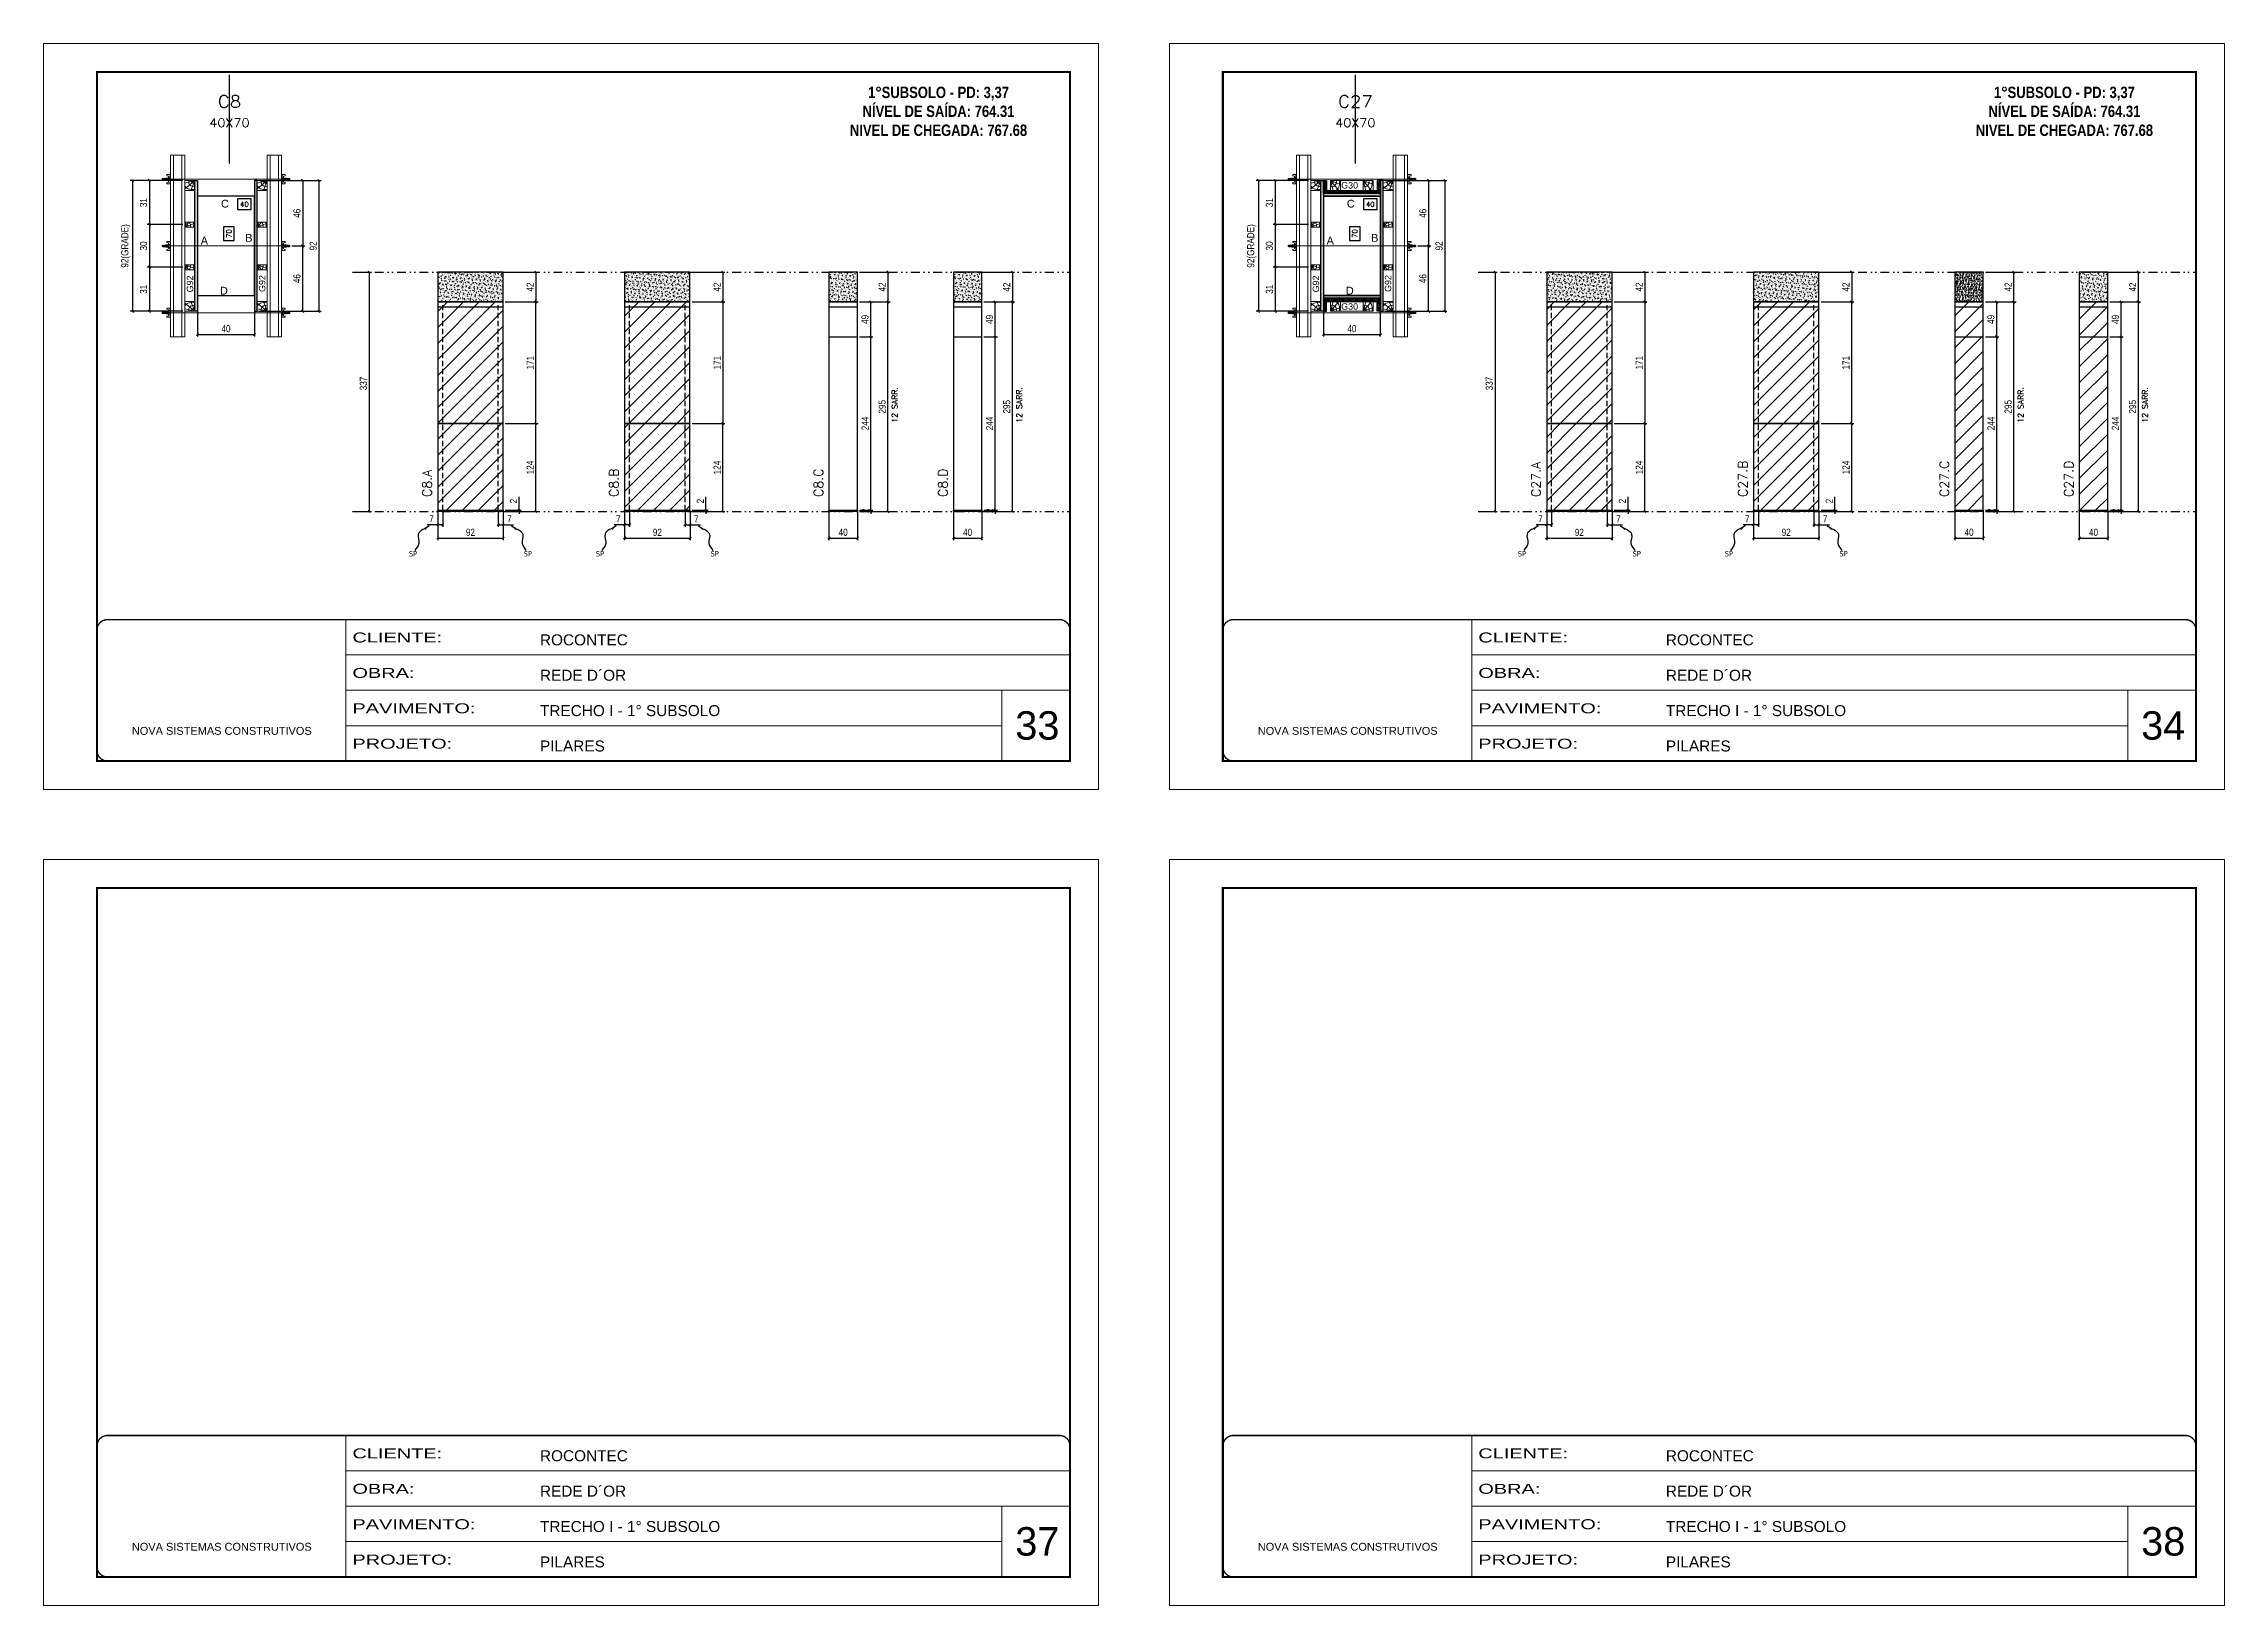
# Model space of a CAD drawing. Extents: x 2949 to 9230, y 1140 to 12527.
# Drawn here: x 2949 to 6019, y 1140 to 3338 of the extents above; entities that cross this region are included whole.
import ezdxf
from ezdxf.enums import TextEntityAlignment as Align

# ---------------------------------------------------------------- set-up
doc = ezdxf.new("R2010")
doc.units = 0
for name, pattern in [('CONTINUO', [0]), ('DASHED', [0.75, 0.5, -0.25]), ('DIVIDE2', [0.625, 0.25, -0.125, 0, -0.125, 0, -0.125]), ('HIDDEN', [0.375, 0.25, -0.125])]:
    doc.linetypes.add(name, pattern=pattern)
for name, color, linetype, lineweight in [('CARIMBO', 255, 'Continuous', 9), ('Folhas', 255, 'Continuous', 9), ('Hachura', 251, 'Continuous', 9), ('Madeira', 126, 'Continuous', 18), ('Perfil Metálico', 224, 'Continuous', 18), ('SARRAFO DE PRESSAO', 251, 'DASHED', 9), ('Texto Seção', 7, 'Continuous', 15)]:
    doc.layers.add(name, color=color, linetype=linetype, lineweight=lineweight)
for name, color, linetype in [('CHAPA', 1, 'Continuous'), ('COTA', 241, 'Continuous'), ('cotas', 4, 'Continuous'), ('MEIO_PONT', 93, 'Continuous'), ('NOMENCLATURA', 7, 'Continuous'), ('Nível', 160, 'Continuous'), ('Painéis', 200, 'Continuous'), ('SARR_2.2x7', 40, 'Continuous'), ('SARRAFO', 251, 'Continuous'), ('Sarrafo de Pressão', 42, 'HIDDEN'), ('texto', 7, 'Continuous'), ('Texto de Titulo', 7, 'Continuous'), ('Texto Qtd Sarr', 242, 'Continuous'), ('TEXTO_GERAL', 7, 'Continuous')]:
    doc.layers.add(name, color=color, linetype=linetype)
doc.styles.add('ARIAL', font='arial.ttf')
doc.styles.add('COTA TECNICA', font='techl___.ttf', dxfattribs={"height": 10})
doc.styles.add('COTA TECNICA 2X', font='techl___.ttf', dxfattribs={"height": 10})
doc.styles.add('COTA TECNICA-50', font='techl___.ttf', dxfattribs={"height": 10})
doc.styles.add('REGUA-120', font='ROMANS.shx', dxfattribs={"height": 15})
doc.styles.add('ROMANC', font='techb___.ttf', dxfattribs={"height": 2.5})
doc.styles.add('ROMANS', font='romans.shx')
doc.styles.add('SANSSERIF', font='sas_____.pfb')
doc.styles.get("Standard").update_dxf_attribs({"font": 'arial.ttf'})
doc.styles.add('Tecnologia', font='')
doc.styles.get('Tecnologia').set_extended_font_data('Forgotten Futurist')
doc.dimstyles.new('COTA PAINEL-50', dxfattribs={"dimtxt": 10, "dimasz": 3, "dimexe": 3, "dimexo": 3, "dimgap": 3, "dimtad": 1, "dimdec": 1, "dimzin": 12, "dimdsep": 46, "dimtxsty": 'COTA TECNICA-50', "dimblk1": 'OBLIQUE', "dimblk2": 'OBLIQUE', "dimsah": 1, "dimcen": 0.9, "dimclrd": 4, "dimclre": 4, "dimclrt": 240, "dimadec": 1, "dimazin": 3, "dimtfac": 1, "dimtdec": 1, "dimtmove": 0, "dimatfit": 3, "dimfxl": 1, "dimtolj": 1, "dimtzin": 12, "dimarcsym": 0})
doc.dimstyles.new('PAINEL', dxfattribs={"dimtxt": 10, "dimasz": 3, "dimexe": 3, "dimexo": 3, "dimgap": 3, "dimtad": 1, "dimdec": 1, "dimzin": 12, "dimdsep": 46, "dimtxsty": 'COTA TECNICA', "dimblk1": 'OBLIQUE', "dimblk2": 'OBLIQUE', "dimsah": 1, "dimcen": 0.9, "dimclrd": 4, "dimclre": 4, "dimclrt": 240, "dimadec": 1, "dimazin": 3, "dimtfac": 1, "dimtdec": 1, "dimtmove": 0, "dimatfit": 3, "dimfxl": 1, "dimtolj": 1, "dimtzin": 12, "dimarcsym": 0})
doc.dimstyles.new('SECAO PILAR', dxfattribs={"dimtxt": 10, "dimasz": 3, "dimexe": 3, "dimexo": 3, "dimgap": 3, "dimtad": 1, "dimdec": 1, "dimlfac": 0.5, "dimzin": 12, "dimdsep": 46, "dimtxsty": 'COTA TECNICA 2X', "dimblk1": 'OBLIQUE', "dimblk2": 'OBLIQUE', "dimsah": 1, "dimcen": 0.9, "dimclrd": 256, "dimclre": 256, "dimclrt": 256, "dimadec": 1, "dimazin": 3, "dimtfac": 1, "dimtdec": 1, "dimtmove": 0, "dimatfit": 3, "dimfxl": 1, "dimtolj": 1, "dimtzin": 12, "dimarcsym": 0})
doc.dimstyles.new('SECÇÃO 2', dxfattribs={"dimtxt": 7, "dimasz": 6, "dimexe": 0.18, "dimexo": 2, "dimgap": -4, "dimtad": 3, "dimdec": 1, "dimlfac": 0.5, "dimzin": 12, "dimdsep": 46, "dimtxsty": 'ROMANS', "dimblk": 'ARCHTICK', "dimcen": 0.09, "dimse1": 1, "dimse2": 1, "dimsd1": 1, "dimsd2": 1, "dimclrd": 180, "dimclre": 5, "dimclrt": 1, "dimadec": 0, "dimazin": 3, "dimtfac": 1, "dimtdec": 1, "dimtofl": 0, "dimtmove": 0, "dimatfit": 3, "dimldrblk": 'ARCHTICK', "dimfxl": 1, "dimtolj": 1, "dimtzin": 0, "dimarcsym": 0})
doc.dimstyles.get("Standard").update_dxf_attribs({"dimtxt": 0.18, "dimasz": 0.18, "dimexe": 0.18, "dimexo": 0.0625, "dimgap": 0.09, "dimtad": 0, "dimtih": 1, "dimtoh": 1, "dimdec": 4, "dimzin": 0, "dimdsep": 46, "dimtxsty": 'Standard', "dimcen": 0.09, "dimadec": 0, "dimazin": 0, "dimtfac": 1, "dimtdec": 4, "dimtofl": 0, "dimtmove": 0, "dimatfit": 3, "dimfxl": 1, "dimtolj": 1, "dimtzin": 0, "dimarcsym": 0})
pattern_1 = [(45, (-126071.967, -22713.47), (-11.2253202, 11.2253202), [])]
pattern_2 = [(50, (-126071.9665, -22713.4705), (5.46554007, -0.47817257), [0.5715, -6.2865]), (355, (-126071.9665, -22713.4705), (-1.05730264, 5.73170536), [0.4572, -5.02921753]), (100.4514447, (-126071.511, -22713.5104), (4.40823741, 5.25353256), [0.48570026, -5.34270734]), (46.1842, (-126071.9665, -22711.9465), (8.13237123, -1.26126984), [0.85725, -9.42975]), (96.6355576, (-126071.289, -22712.052), (7.122124, 7.42278374), [0.7285507, -8.01406824]), (351.184151, (-126071.9665, -22711.9465), (7.122124, 7.42278374), [0.685799, -7.54379196]), (21, (-126071.2045, -22712.3275), (4.54843174, -3.06795595), [0.5715, -6.2865]), (326, (-126071.2045, -22712.3275), (1.85406085, 5.52563898), [0.4572, -5.0292]), (71.451445, (-126070.8255, -22712.583), (6.40249258, 2.45768307), [0.48570026, -5.34269813]), (37.5, (-126071.9665, -22713.4705), (0.092658098, 2.536651166), [0, -4.96824, 0, -5.1054, 0, -5.04825]), (7.5, (-126071.9665, -22713.4705), (2.004589875, 3.005417245), [0, -2.91084, 0, -4.85394, 0, -1.92405]), (327.5, (-126073.6658, -22713.4705), (4.067717855, -0.17186232), [0, -1.905, 0, -5.9436, 0, -7.8867]), (317.5, (-126074.4278, -22713.4705), (4.44387544, 0.76279473), [0, -2.4765, 0, -3.94716, 0, -5.6007])]
pattern_3 = [(45, (-127656.967, -22713.47), (-11.2253202, 11.2253202), [])]
pattern_4 = [(50, (-127656.9665, -22722.4705), (5.46554007, -0.47817257), [0.5715, -6.2865]), (355, (-127656.9665, -22722.4705), (-1.05730264, 5.73170536), [0.4572, -5.02921753]), (100.4514447, (-127656.511, -22722.5104), (4.40823741, 5.25353256), [0.48570026, -5.34270734]), (46.1842, (-127656.9665, -22720.9465), (8.13237123, -1.26126984), [0.85725, -9.42975]), (96.6355576, (-127656.289, -22721.052), (7.122124, 7.42278374), [0.7285507, -8.01406824]), (351.184151, (-127656.9665, -22720.9465), (7.122124, 7.42278374), [0.685799, -7.54379196]), (21, (-127656.2045, -22721.3275), (4.54843174, -3.06795595), [0.5715, -6.2865]), (326, (-127656.2045, -22721.3275), (1.85406085, 5.52563898), [0.4572, -5.0292]), (71.451445, (-127655.8255, -22721.583), (6.40249258, 2.45768307), [0.48570026, -5.34269813]), (37.5, (-127656.9665, -22722.4705), (0.092658098, 2.536651166), [0, -4.96824, 0, -5.1054, 0, -5.04825]), (7.5, (-127656.9665, -22722.4705), (2.004589875, 3.005417245), [0, -2.91084, 0, -4.85394, 0, -1.92405]), (327.5, (-127658.6658, -22722.4705), (4.067717855, -0.17186232), [0, -1.905, 0, -5.9436, 0, -7.8867]), (317.5, (-127659.4278, -22722.4705), (4.44387544, 0.76279473), [0, -2.4765, 0, -3.94716, 0, -5.6007])]
pattern_5 = [(50, (-127656.9665, -22713.4705), (5.46554007, -0.47817257), [0.5715, -6.2865]), (355, (-127656.9665, -22713.4705), (-1.05730264, 5.73170536), [0.4572, -5.02921753]), (100.4514447, (-127656.511, -22713.5104), (4.40823741, 5.25353256), [0.48570026, -5.34270734]), (46.1842, (-127656.9665, -22711.9465), (8.13237123, -1.26126984), [0.85725, -9.42975]), (96.6355576, (-127656.289, -22712.052), (7.122124, 7.42278374), [0.7285507, -8.01406824]), (351.184151, (-127656.9665, -22711.9465), (7.122124, 7.42278374), [0.685799, -7.54379196]), (21, (-127656.2045, -22712.3275), (4.54843174, -3.06795595), [0.5715, -6.2865]), (326, (-127656.2045, -22712.3275), (1.85406085, 5.52563898), [0.4572, -5.0292]), (71.451445, (-127655.8255, -22712.583), (6.40249258, 2.45768307), [0.48570026, -5.34269813]), (37.5, (-127656.9665, -22713.4705), (0.092658098, 2.536651166), [0, -4.96824, 0, -5.1054, 0, -5.04825]), (7.5, (-127656.9665, -22713.4705), (2.004589875, 3.005417245), [0, -2.91084, 0, -4.85394, 0, -1.92405]), (327.5, (-127658.6658, -22713.4705), (4.067717855, -0.17186232), [0, -1.905, 0, -5.9436, 0, -7.8867]), (317.5, (-127659.4278, -22713.4705), (4.44387544, 0.76279473), [0, -2.4765, 0, -3.94716, 0, -5.6007])]

msp = doc.modelspace()

# ---------------------------------------------------------------- texts
at = {"layer": 'CARIMBO', "style": 'ARIAL'}
for s, p in [('33', (4316.89, 2358.28)), ('34', (5901.89, 2358.28)), ('37', (4316.89, 1209.7)), ('38', (5901.89, 1209.7))]:
    msp.add_text(s, height=40, dxfattribs=at).set_placement(p)
at = {"layer": 'NOMENCLATURA', "color": 2, "char_height": 16, "attachment_point": 2, "style": 'ROMANC'}
for insert in [(4208.86, 3304.19), (5793.86, 3304.19)]:
    msp.add_mtext_dynamic_manual_height_columns('\\P1°SUBSOLO - PD: 3,37\\PNÍVEL DE SAÍDA: 764.31\\PNIVEL DE CHEGADA: 767.68', width=300.2766, gutter_width=1, heights=[0], dxfattribs=dict(at, insert=insert))
at = {"layer": 'texto', "color": 0, "char_height": 7.5, "attachment_point": 5}
for insert in [(3469.09, 2619.93), (3630.64, 2619.93), (3732.18, 2619.93), (3893.74, 2619.93), (5030.21, 2619.93), (5191.76, 2619.93), (5321.4, 2619.93), (5482.95, 2619.93)]:
    msp.add_mtext('{\\fTahoma|b0|i0|c0|p34;\\C4;SP}', dxfattribs=dict(at, insert=insert))
at = {"layer": 'Texto Seção', "linetype": 'Continuous', "style": 'ROMANS'}
for p in [(4151.22, 2804.42), (4326.39, 2804.42), (5736.22, 2804.42), (5911.39, 2804.42)]:
    msp.add_text('12 SARR.', height=8, rotation=90, dxfattribs=at).set_placement(p)
at = {"layer": 'Texto Seção', "char_height": 13, "width": 285.3299, "attachment_point": 7, "rotation": 90, "style": 'REGUA-120'}
for s, insert in [('C8.A', (3495.32, 2699.88)), ('C8.B', (3758.29, 2699.88)), ('C8.C', (4046.3, 2699.88)), ('C8.D', (4221.48, 2699.88)), ('C27.A', (5056.44, 2699.88)), ('C27.B', (5347.51, 2699.88)), ('C27.C', (5631.3, 2699.88)), ('C27.D', (5806.48, 2699.88))]:
    msp.add_mtext(s, dxfattribs=dict(at, insert=insert))
at = {"layer": 'TEXTO_GERAL', "style": 'ARIAL'}
for s, p in [('C', (3204.24, 3112.81)), ('C', (4789.24, 3112.81)), ('B', (3238, 3064.67)), ('B', (4823, 3064.67)), ('A', (3175.29, 3060.76)), ('A', (4760.29, 3060.76)), ('D', (3202.83, 2990.31)), ('D', (4787.83, 2990.31))]:
    msp.add_text(s, height=11, dxfattribs=at).set_placement(p, align=Align.MIDDLE_CENTER)
at = {"layer": 'TEXTO_GERAL', "color": 0, "linetype": 'Continuous', "style": 'SANSSERIF'}
for p in [(3155.1, 2987.98), (3256.66, 2988.52), (4740.1, 2987.98), (4841.66, 2988.52)]:
    msp.add_text('G92', height=9, rotation=90, dxfattribs=at).set_placement(p, align=Align.MIDDLE_LEFT)
at = {"layer": 'TEXTO_GERAL', "color": 0, "linetype": 'Continuous', "char_height": 9, "width": 285.3299, "style": 'SANSSERIF'}
for insert, attachment_point in [((4775.68, 3143.17), 1), ((4775.68, 2963.45), 7)]:
    msp.add_mtext('G30', dxfattribs=dict(at, insert=insert, attachment_point=attachment_point))

# ---------------------------------------------------------------- blocks, each defined once
blk = doc.blocks.new('9999999999')
at = {"color": 30, "linetype": 'CONTINUO'}
for p, q in [((98564.6, 34230.2), (98564.6, 34429.4)), ((98564.6, 34379.6), (99584, 34379.6)), ((98564.6, 34329.8), (99488, 34329.8)), ((99584, 34329.8), (99488, 34329.8)), ((99488, 34329.8), (99488, 34230.2)), ((98564.6, 34280), (99488, 34280))]:
    blk.add_line(p, q, dxfattribs=at)
at = {"color": 30, "linetype": 'CONTINUO', "const_width": 2}
blk.add_lwpolyline([(99584, 34230.2), (99584, 34414.4, 0.414214), (99569, 34429.4), (98229, 34429.4, 0.414214), (98214, 34414.4), (98214, 34245.2, 0.414214), (98229, 34230.2), (99584, 34230.2)], format="xyb", dxfattribs=at)
at = {"layer": 'Folhas'}
blk.add_lwpolyline([(98139, 34190.2), (99624, 34190.2), (99624, 35240.2), (98139, 35240.2)], close=True, dxfattribs=at)
at = {"layer": 'Folhas', "color": 30, "const_width": 3}
blk.add_lwpolyline([(98214, 34230.2), (99584, 34230.2), (99584, 35200.2), (98214, 35200.2)], close=True, dxfattribs=at)
at = {"color": 7, "linetype": 'Continuous', "ltscale": 5, "style": 'ARIAL'}
for s, height, p in [('ROCONTEC', 15.48, (98837.7, 34393.1)), ('REDE D´OR', 15.48, (98837.7, 34343.3)), ('TRECHO I - 1° SUBSOLO', 15.483, (98837.7, 34293.5)), ('NOVA SISTEMAS CONSTRUTIVOS', 11.059, (98263.2, 34267.2)), ('PILARES', 15.48, (98837.7, 34243.7))]:
    blk.add_text(s, height=height, dxfattribs=at).set_placement(p)
at = {"layer": 'Folhas', "color": 7, "style": 'Tecnologia', "width": 1.5}
for s, p in [('CLIENTE:', (98573.7, 34397.2)), ('OBRA:', (98573.7, 34347.3)), ('PAVIMENTO:', (98573.7, 34297.5)), ('PROJETO:', (98573.7, 34247.7))]:
    blk.add_text(s, height=14, dxfattribs=at).set_placement(p)
blk = doc.blocks.new('*D1731')
at = {"layer": 'COTA', "color": 180, "lineweight": -2, "transparency": 16777216}
for p, q in [((3217.3, 3080.3), (3202.3, 3080.3)), ((3202.3, 3080.3), (3202.3, 3061)), ((3217.3, 3061), (3217.3, 3080.3)), ((3202.3, 3061), (3217.3, 3061))]:
    blk.add_line(p, q, dxfattribs=at)
at = {"layer": 'Defpoints', "color": 0, "transparency": 16777216}
for p in [(3165.8, 3123.3), (3165.8, 2983.3), (3221.3, 2983.3)]:
    blk.add_point(p, dxfattribs=at)
at = {"layer": 'COTA', "color": 1, "transparency": 16777216, "insert": (3209.8, 3070.7), "char_height": 7, "attachment_point": 5, "rotation": 90, "style": 'ROMANS'}
blk.add_mtext('\\A1;70', dxfattribs=at)
blk = doc.blocks.new('_ArchTick')
at = {"color": 0, "linetype": 'ByBlock', "const_width": 0.15}
blk.add_lwpolyline([(-0.5, -0.5), (0.5, 0.5)], dxfattribs=at)
blk = doc.blocks.new('_Oblique')
at = {"color": 0, "linetype": 'ByBlock', "lineweight": -2}
blk.add_line((-0.5, -0.5), (0.5, 0.5), dxfattribs=at)
blk = doc.blocks.new('*D1732')
at = {"layer": 'COTA', "lineweight": -2, "transparency": 16777216}
for p, q in [((3252.8, 3145.3), (3339.6, 3145.3)), ((3336.6, 3145.3), (3336.6, 2961.3)), ((3252.8, 2961.3), (3339.6, 2961.3))]:
    blk.add_line(p, q, dxfattribs=at)
at = {"layer": 'Defpoints', "color": 0, "transparency": 16777216}
for p in [(3249.8, 3145.3), (3249.8, 2961.3), (3336.6, 2961.3)]:
    blk.add_point(p, dxfattribs=at)
at = {"layer": 'COTA', "lineweight": -2, "transparency": 16777216, "xscale": 3, "yscale": 3, "zscale": 3}
for p, rotation in [((3336.6, 3145.3), 90), ((3336.6, 2961.3), 270)]:
    blk.add_blockref('_Oblique', p, dxfattribs=dict(at, rotation=rotation))
at = {"layer": 'COTA', "transparency": 16777216, "insert": (3328.5, 3053.3), "char_height": 10, "attachment_point": 5, "rotation": 90, "style": 'COTA TECNICA 2X'}
blk.add_mtext('\\A1;92', dxfattribs=at)
blk = doc.blocks.new('*D1733')
at = {"layer": 'COTA', "lineweight": -2, "transparency": 16777216}
for p, q in [((3286.8, 3145.3), (3316.8, 3145.3)), ((3313.8, 3145.3), (3313.8, 3053.3)), ((3298.6, 3053.3), (3316.8, 3053.3))]:
    blk.add_line(p, q, dxfattribs=at)
at = {"layer": 'Defpoints', "color": 0, "transparency": 16777216}
for p in [(3283.8, 3145.3), (3295.6, 3053.3), (3313.8, 3053.3)]:
    blk.add_point(p, dxfattribs=at)
at = {"layer": 'COTA', "lineweight": -2, "transparency": 16777216, "xscale": 3, "yscale": 3, "zscale": 3}
for p, rotation in [((3313.8, 3145.3), 90), ((3313.8, 3053.3), 270)]:
    blk.add_blockref('_Oblique', p, dxfattribs=dict(at, rotation=rotation))
at = {"layer": 'COTA', "transparency": 16777216, "insert": (3305.7, 3099.3), "char_height": 10, "attachment_point": 5, "rotation": 90, "style": 'COTA TECNICA 2X'}
blk.add_mtext('\\A1;46', dxfattribs=at)
blk = doc.blocks.new('*D1734')
at = {"layer": 'COTA', "lineweight": -2, "transparency": 16777216}
for p, q in [((3298.6, 3053.3), (3316.8, 3053.3)), ((3313.8, 2961.3), (3313.8, 3053.3)), ((3286.8, 2961.3), (3316.8, 2961.3))]:
    blk.add_line(p, q, dxfattribs=at)
at = {"layer": 'Defpoints', "color": 0, "transparency": 16777216}
for p in [(3295.6, 3053.3), (3313.8, 3053.3), (3283.8, 2961.3)]:
    blk.add_point(p, dxfattribs=at)
at = {"layer": 'COTA', "lineweight": -2, "transparency": 16777216, "xscale": 3, "yscale": 3, "zscale": 3}
for p, rotation in [((3313.8, 3053.3), 90), ((3313.8, 2961.3), 270)]:
    blk.add_blockref('_Oblique', p, dxfattribs=dict(at, rotation=rotation))
at = {"layer": 'COTA', "transparency": 16777216, "insert": (3305.7, 3007.3), "char_height": 10, "attachment_point": 5, "rotation": 90, "style": 'COTA TECNICA 2X'}
blk.add_mtext('\\A1;46', dxfattribs=at)
blk = doc.blocks.new('*D1735')
at = {"layer": 'COTA', "color": 180, "lineweight": -2, "transparency": 16777216}
for p, q in [((3241.3, 3119.5), (3222, 3119.5)), ((3222, 3119.5), (3222, 3104.5)), ((3222, 3104.5), (3241.3, 3104.5)), ((3241.3, 3104.5), (3241.3, 3119.5))]:
    blk.add_line(p, q, dxfattribs=at)
at = {"layer": 'Defpoints', "color": 0, "transparency": 16777216}
for p in [(3165.8, 3123.3), (3245.8, 3123.3), (3245.8, 3100.5)]:
    blk.add_point(p, dxfattribs=at)
at = {"layer": 'COTA', "color": 1, "transparency": 16777216, "insert": (3231.7, 3112), "char_height": 7, "attachment_point": 5, "style": 'ROMANS'}
blk.add_mtext('\\A1;40', dxfattribs=at)
blk = doc.blocks.new('titulo1')
at = {"layer": 'Defpoints', "color": 252, "linetype": 'HIDDEN', "ltscale": 2}
blk.add_line((0, 0), (0, 125), dxfattribs=at)
at = {"layer": 'Defpoints', "style": 'ROMANS', "oblique": 15}
blk.add_attdef('FOLHA', text='', height=10, dxfattribs=at).set_placement((0, 15.6), align=Align.MIDDLE_CENTER)
at = {"layer": 'Texto Qtd Sarr', "color": 3, "style": 'ROMANS', "oblique": 15}
for tag, height, p in [('TITULO', 17, (0, 71.4)), ('SEÇÃO', 12, (0, 41.5))]:
    blk.add_attdef(tag, text='', height=height, dxfattribs=at).set_placement(p, align=Align.MIDDLE_CENTER)
blk = doc.blocks.new('PONTALETE')
at = {"layer": 'Madeira'}
for q in [(2.7, 7), (7, 5.8), (7, 1.7)]:
    blk.add_line((0, 0), q, dxfattribs=at)
blk.add_lwpolyline([(0, 0), (7, 0), (7, 7), (0, 7)], close=True, dxfattribs=at)
for centre, radius, start, end in [((2, 0.1), 6.23, 37.2818, 109.0913), ((1.1, 0.9), 3.19, 343.603, 109.9847), ((-0.2, -0.8), 3.09, 14.6322, 86.0383)]:
    blk.add_arc(centre, radius, start, end, dxfattribs=at)
blk = doc.blocks.new('*D1736')
at = {"layer": 'COTA', "lineweight": -2, "transparency": 16777216}
for p, q in [((3144.8, 3145.3), (3071.1, 3145.3)), ((3074.1, 3145.3), (3074.1, 2961.3)), ((3144.8, 2961.3), (3071.1, 2961.3))]:
    blk.add_line(p, q, dxfattribs=at)
at = {"layer": 'Defpoints', "color": 0, "transparency": 16777216}
for p in [(3147.8, 3145.3), (3074.1, 2961.3), (3147.8, 2961.3)]:
    blk.add_point(p, dxfattribs=at)
at = {"layer": 'COTA', "lineweight": -2, "transparency": 16777216, "xscale": 3, "yscale": 3, "zscale": 3}
for p, rotation in [((3074.1, 3145.3), 90), ((3074.1, 2961.3), 270)]:
    blk.add_blockref('_Oblique', p, dxfattribs=dict(at, rotation=rotation))
at = {"layer": 'COTA', "transparency": 16777216, "insert": (3064.8, 3053.3), "char_height": 10, "attachment_point": 5, "rotation": 90, "style": 'COTA TECNICA 2X'}
blk.add_mtext('\\A1;92(GRADE)', dxfattribs=at)
blk = doc.blocks.new('MEIO PONTALETE')
at = {"layer": 'Madeira'}
for q in [(2.7, 7), (3.5, 2.9), (3.5, 0.9)]:
    blk.add_line((0, 0), q, dxfattribs=at)
blk.add_lwpolyline([(0, 0), (3.5, 0), (3.5, 7), (0, 7)], close=True, dxfattribs=at)
for centre, radius, start, end in [((2, 0.1), 6.23, 76.4499, 109.0913), ((1.1, 0.9), 3.19, 40.9063, 109.9847), ((-0.2, -0.8), 3.09, 14.6322, 86.0383)]:
    blk.add_arc(centre, radius, start, end, dxfattribs=at)
blk = doc.blocks.new('*D1737')
at = {"layer": 'COTA', "lineweight": -2, "transparency": 16777216}
for p, q in [((3144.8, 3023.3), (3094.9, 3023.3)), ((3097.9, 3023.3), (3097.9, 2961.3)), ((3144.8, 2961.3), (3094.9, 2961.3))]:
    blk.add_line(p, q, dxfattribs=at)
at = {"layer": 'Defpoints', "color": 0, "transparency": 16777216}
for p in [(3147.8, 3023.3), (3097.9, 2961.3), (3147.8, 2961.3)]:
    blk.add_point(p, dxfattribs=at)
at = {"layer": 'COTA', "lineweight": -2, "transparency": 16777216, "xscale": 3, "yscale": 3, "zscale": 3}
for p, rotation in [((3097.9, 3023.3), 90), ((3097.9, 2961.3), 270)]:
    blk.add_blockref('_Oblique', p, dxfattribs=dict(at, rotation=rotation))
at = {"layer": 'COTA', "transparency": 16777216, "insert": (3089.7, 2992.3), "char_height": 10, "attachment_point": 5, "rotation": 90, "style": 'COTA TECNICA 2X'}
blk.add_mtext('\\A1;31', dxfattribs=at)
blk = doc.blocks.new('C')
at = {"layer": 'Hachura', "color": 0}
for p, q in [((0, 3.2), (0, -3.2)), ((0.4, 3.2), (0, 3.2)), ((0.5, 3.2), (0, 3.2)), ((0.5, 3), (0, 3)), ((0.5, 2.9), (0, 2.9)), ((0, 2.7), (0, -1.2)), ((0.5, 2.6), (0, 2.6)), ((0.5, 2.2), (0, 2.2)), ((0.5, 1.5), (0, 1.5)), ((0.4, 0.5), (0.2, 0.5)), ((0.4, -3.2), (0.4, 3.2)), ((0.4, 3.2), (2.6, 3.2)), ((1.7, 1), (0.4, 1)), ((1.5, 0.1), (0.4, 0.1)), ((1.4, 1.9), (1.4, 1)), ((2.6, 2.4), (1.5, 2.1)), ((1.7, -1), (1.7, 1)), ((1.7, 1), (1.7, 0.8)), ((1.7, 1), (1.7, 0.8)), ((1.7, 0.8), (3.4, 0.8)), ((3.4, 0.4), (1.7, 0.4)), ((2.6, 3.2), (2.6, 2.4)), ((3.3, 0.8), (3.3, -0.8)), ((3.4, 0.8), (3.4, -0.8)), ((3.7, 0.4), (3.4, 0.4)), ((3.8, -0.5), (3.4, 0.4)), ((3.4, 0.1), (3.7, -0.6)), ((3.7, 0.5), (4.3, -0.6)), ((3.7, 0.4), (4.2, -0.5)), ((4.4, -0.6), (3.8, 0.5)), ((4.2, 0.4), (3.9, 0.4)), ((4.4, -0.5), (3.9, 0.4)), ((4.2, 0.4), (4.3, 0.4)), ((4.3, 0.5), (4.8, -0.6)), ((4.3, 0.4), (4.7, -0.5)), ((5, -0.6), (4.4, 0.5)), ((4.5, 0.4), (4.8, 0.4)), ((5, -0.5), (4.5, 0.4)), ((4.8, 0.4), (5.3, -0.5)), ((4.9, 0.5), (5.4, -0.6)), ((5.5, -0.6), (5, 0.5)), ((5.6, -0.5), (5.1, 0.4)), ((5.4, 0.4), (5.1, 0.4)), ((5.6, -0.5), (5.1, 0.4)), ((5.4, 0.4), (5.7, -0.2)), ((5.5, 0.5), (5.7, -0.1)), ((5.7, 0.2), (5.6, 0.5)), ((5.7, 0.3), (5.7, 0.4)), ((5.7, 0.4), (5.7, 0.4)), ((5.7, 0.4), (5.9, 0.3)), ((5.7, 0.4), (5.7, -0.5)), ((5.9, -0.4), (5.9, 0.3)), ((0.4, 0), (0, 0)), ((0.5, -1.5), (0, -1.5)), ((0.5, -2.2), (0, -2.2)), ((0.5, -2.6), (0, -2.6)), ((0.5, -2.9), (0, -2.9)), ((0.5, -3), (0, -3)), ((0, -3.2), (2.6, -3.2)), ((0.5, -3.2), (0, -3.2)), ((0.1, -0.5), (0.3, -0.5)), ((0.3, -0.5), (0.4, -0.5)), ((0.4, 0), (0.4, -1)), ((0.4, -0.2), (1.5, -0.2)), ((0.4, -0.6), (0.4, -0.3)), ((0.4, -3.2), (0.4, -0.6)), ((0.4, -1), (1.7, -1)), ((1.4, -1.9), (1.4, -1)), ((2.6, -2.4), (1.5, -2.1)), ((3.4, -0.3), (1.7, -0.3)), ((3.4, -0.8), (1.7, -0.8)), ((2.6, -3.2), (2.6, -2.4)), ((3.4, -0.1), (3.6, -0.5)), ((3.4, -0.5), (3.6, -0.5)), ((3.8, -0.5), (4.2, -0.5)), ((4.4, -0.5), (4.7, -0.5)), ((4.6, -0.5), (4.7, -0.5)), ((5, -0.5), (5.3, -0.5)), ((5.6, -0.5), (5.7, -0.5)), ((5.7, -0.5), (5.9, -0.4)), ((5.7, -0.5), (5.7, -0.5))]:
    blk.add_line(p, q, dxfattribs=at)
for centre, radius, start, end in [((1.5, 1.9), 0.161, 104.7436, 180), ((1.4, 0), 0.129, 272.695, 87.305), ((3.8, 0.4), 0.143, 25.5688, 154.4312), ((4.4, 0.4), 0.143, 25.5688, 154.4312), ((5, 0.4), 0.143, 25.5688, 154.4312), ((5.5, 0.4), 0.143, 25.5688, 154.4312), ((0.2, -0.4), 0.174, 221.744, 317.8592), ((1.5, -1.9), 0.161, 180, 255.2564), ((3.7, -0.4), 0.174, 222.1408, 318.256), ((4.3, -0.4), 0.174, 222.1408, 318.256), ((4.9, -0.4), 0.174, 222.1408, 318.256), ((5.4, -0.4), 0.174, 222.1408, 318.256), ((5.6, -0.4), 0.174, 317.8592, 318.256)]:
    blk.add_arc(centre, radius, start, end, dxfattribs=at)
blk = doc.blocks.new('*D1660')
at = {"layer": 'COTA', "lineweight": -2, "transparency": 16777216}
for p, q in [((3144.8, 3145.3), (3094.9, 3145.3)), ((3097.9, 3145.3), (3097.9, 3083.3)), ((3144.8, 3083.3), (3094.9, 3083.3))]:
    blk.add_line(p, q, dxfattribs=at)
at = {"layer": 'Defpoints', "color": 0, "transparency": 16777216}
for p in [(3147.8, 3145.3), (3097.9, 3083.3), (3147.8, 3083.3)]:
    blk.add_point(p, dxfattribs=at)
at = {"layer": 'COTA', "lineweight": -2, "transparency": 16777216, "xscale": 3, "yscale": 3, "zscale": 3}
for p, rotation in [((3097.9, 3145.3), 90), ((3097.9, 3083.3), 270)]:
    blk.add_blockref('_Oblique', p, dxfattribs=dict(at, rotation=rotation))
at = {"layer": 'COTA', "transparency": 16777216, "insert": (3089.7, 3114.3), "char_height": 10, "attachment_point": 5, "rotation": 90, "style": 'COTA TECNICA 2X'}
blk.add_mtext('\\A1;31', dxfattribs=at)
blk = doc.blocks.new('*D1661')
at = {"layer": 'COTA', "lineweight": -2, "transparency": 16777216}
for p, q in [((3144.8, 3083.3), (3094.9, 3083.3)), ((3097.9, 3083.3), (3097.9, 3023.3)), ((3144.8, 3023.3), (3094.9, 3023.3))]:
    blk.add_line(p, q, dxfattribs=at)
at = {"layer": 'Defpoints', "color": 0, "transparency": 16777216}
for p in [(3147.8, 3083.3), (3097.9, 3023.3), (3147.8, 3023.3)]:
    blk.add_point(p, dxfattribs=at)
at = {"layer": 'COTA', "lineweight": -2, "transparency": 16777216, "xscale": 3, "yscale": 3, "zscale": 3}
for p, rotation in [((3097.9, 3083.3), 90), ((3097.9, 3023.3), 270)]:
    blk.add_blockref('_Oblique', p, dxfattribs=dict(at, rotation=rotation))
at = {"layer": 'COTA', "transparency": 16777216, "insert": (3089.7, 3053.3), "char_height": 10, "attachment_point": 5, "rotation": 90, "style": 'COTA TECNICA 2X'}
blk.add_mtext('\\A1;30', dxfattribs=at)
blk = doc.blocks.new('*D1662')
at = {"layer": 'COTA', "lineweight": -2, "transparency": 16777216}
for p, q in [((3165.8, 2976.7), (3165.8, 2925.7)), ((3245.8, 2976.7), (3245.8, 2925.7)), ((3165.8, 2928.7), (3245.8, 2928.7))]:
    blk.add_line(p, q, dxfattribs=at)
at = {"layer": 'Defpoints', "color": 0, "transparency": 16777216}
for p in [(3165.8, 2979.7), (3245.8, 2979.7), (3245.8, 2928.7)]:
    blk.add_point(p, dxfattribs=at)
at = {"layer": 'COTA', "lineweight": -2, "transparency": 16777216, "xscale": 3, "yscale": 3, "zscale": 3, "rotation": 180}
blk.add_blockref('_Oblique', (3165.8, 2928.7), dxfattribs=at)
at = {"layer": 'COTA', "lineweight": -2, "transparency": 16777216, "xscale": 3, "yscale": 3, "zscale": 3}
blk.add_blockref('_Oblique', (3245.8, 2928.7), dxfattribs=at)
at = {"layer": 'COTA', "transparency": 16777216, "insert": (3205.8, 2936.8), "char_height": 10, "attachment_point": 5, "style": 'COTA TECNICA 2X'}
blk.add_mtext('\\A1;40', dxfattribs=at)
blk = doc.blocks.new('*D2185')
at = {"layer": 'cotas', "color": 4, "linetype": 'ByBlock', "lineweight": -2, "transparency": 16777216}
for p, q in [((3386.7, 3016.4), (3410.4, 3016.4)), ((3407.4, 3016.4), (3407.4, 2679.4)), ((3386.7, 2679.4), (3410.4, 2679.4))]:
    blk.add_line(p, q, dxfattribs=at)
at = {"layer": 'Defpoints', "color": 0, "linetype": 'ByBlock', "transparency": 16777216}
for p in [(3383.7, 3016.4), (3383.7, 2679.4), (3407.4, 2679.4)]:
    blk.add_point(p, dxfattribs=at)
at = {"layer": 'cotas', "color": 4, "linetype": 'ByBlock', "lineweight": -2, "transparency": 16777216, "xscale": 3, "yscale": 3, "zscale": 3}
for p, rotation in [((3407.4, 3016.4), 90), ((3407.4, 2679.4), 270)]:
    blk.add_blockref('_Oblique', p, dxfattribs=dict(at, rotation=rotation))
at = {"layer": 'cotas', "color": 240, "linetype": 'ByBlock', "transparency": 16777216, "insert": (3399.2, 2859.6), "char_height": 10, "attachment_point": 5, "rotation": 90, "style": 'COTA TECNICA'}
blk.add_mtext('\\A1;337', dxfattribs=at)
blk = doc.blocks.new('*D1663')
at = {"layer": 'COTA', "color": 4, "lineweight": -2, "transparency": 16777216}
for p, q in [((3503.9, 2678.4), (3503.9, 2639)), ((3595.9, 2678.4), (3595.9, 2639)), ((3503.9, 2642), (3595.9, 2642))]:
    blk.add_line(p, q, dxfattribs=at)
at = {"layer": 'Defpoints', "color": 0, "transparency": 16777216}
for p in [(3503.9, 2681.4), (3595.9, 2681.4), (3595.9, 2642)]:
    blk.add_point(p, dxfattribs=at)
at = {"layer": 'COTA', "color": 4, "lineweight": -2, "transparency": 16777216, "xscale": 3, "yscale": 3, "zscale": 3, "rotation": 180}
blk.add_blockref('_Oblique', (3503.9, 2642), dxfattribs=at)
at = {"layer": 'COTA', "color": 4, "lineweight": -2, "transparency": 16777216, "xscale": 3, "yscale": 3, "zscale": 3}
blk.add_blockref('_Oblique', (3595.9, 2642), dxfattribs=at)
at = {"layer": 'COTA', "color": 240, "transparency": 16777216, "insert": (3549.9, 2650.1), "char_height": 10, "attachment_point": 5, "style": 'COTA TECNICA'}
blk.add_mtext('\\A1;92', dxfattribs=at)
blk = doc.blocks.new('*D1664')
at = {"layer": 'COTA', "color": 4, "lineweight": -2, "transparency": 16777216}
for p, q in [((3598.9, 2803.4), (3645.1, 2803.4)), ((3642.1, 2679.4), (3642.1, 2803.4)), ((3598.9, 2679.4), (3645.1, 2679.4))]:
    blk.add_line(p, q, dxfattribs=at)
at = {"layer": 'Defpoints', "color": 0, "transparency": 16777216}
for p in [(3595.9, 2803.4), (3642.1, 2803.4), (3595.9, 2679.4)]:
    blk.add_point(p, dxfattribs=at)
at = {"layer": 'COTA', "color": 4, "lineweight": -2, "transparency": 16777216, "xscale": 3, "yscale": 3, "zscale": 3}
for p, rotation in [((3642.1, 2803.4), 90), ((3642.1, 2679.4), 270)]:
    blk.add_blockref('_Oblique', p, dxfattribs=dict(at, rotation=rotation))
at = {"layer": 'COTA', "color": 240, "transparency": 16777216, "insert": (3634, 2741.4), "char_height": 10, "attachment_point": 5, "rotation": 90, "style": 'COTA TECNICA-50'}
blk.add_mtext('\\A1;124', dxfattribs=at)
blk = doc.blocks.new('*D1665')
at = {"layer": 'COTA', "color": 4, "lineweight": -2, "transparency": 16777216}
for p, q in [((3598.9, 2681.4), (3621.4, 2681.4)), ((3598.9, 2679.4), (3621.4, 2679.4)), ((3618.4, 2681.4), (3618.4, 2700.2)), ((3618.4, 2679.4), (3618.4, 2681.4)), ((3618.4, 2679.4), (3618.4, 2676.4))]:
    blk.add_line(p, q, dxfattribs=at)
at = {"layer": 'Defpoints', "color": 0, "transparency": 16777216}
for p in [(3595.9, 2681.4), (3595.9, 2679.4), (3618.4, 2679.4)]:
    blk.add_point(p, dxfattribs=at)
at = {"layer": 'COTA', "color": 4, "lineweight": -2, "transparency": 16777216, "xscale": 3, "yscale": 3, "zscale": 3}
for p, rotation in [((3618.4, 2681.4), 270), ((3618.4, 2679.4), 90)]:
    blk.add_blockref('_Oblique', p, dxfattribs=dict(at, rotation=rotation))
at = {"layer": 'COTA', "color": 240, "transparency": 16777216, "insert": (3610.4, 2694.2), "char_height": 10, "attachment_point": 5, "rotation": 90, "style": 'COTA TECNICA-50'}
blk.add_mtext('\\A1;2', dxfattribs=at)
blk = doc.blocks.new('*D1666')
at = {"layer": 'COTA', "color": 4, "linetype": 'ByBlock', "lineweight": -2, "transparency": 16777216}
for p, q in [((3598.9, 2974.4), (3645.1, 2974.4)), ((3642.1, 2803.4), (3642.1, 2974.4)), ((3598.9, 2803.4), (3645.1, 2803.4))]:
    blk.add_line(p, q, dxfattribs=at)
at = {"layer": 'Defpoints', "color": 0, "linetype": 'ByBlock', "transparency": 16777216}
for p in [(3595.9, 2974.4), (3642.1, 2974.4), (3595.9, 2803.4)]:
    blk.add_point(p, dxfattribs=at)
at = {"layer": 'COTA', "color": 4, "linetype": 'ByBlock', "lineweight": -2, "transparency": 16777216, "xscale": 3, "yscale": 3, "zscale": 3}
for p, rotation in [((3642.1, 2974.4), 90), ((3642.1, 2803.4), 270)]:
    blk.add_blockref('_Oblique', p, dxfattribs=dict(at, rotation=rotation))
at = {"layer": 'COTA', "color": 240, "linetype": 'ByBlock', "transparency": 16777216, "insert": (3634, 2888.9), "char_height": 10, "attachment_point": 5, "rotation": 90, "style": 'COTA TECNICA'}
blk.add_mtext('\\A1;171', dxfattribs=at)
blk = doc.blocks.new('*D2186')
at = {"layer": 'COTA', "color": 4, "linetype": 'ByBlock', "lineweight": -2, "transparency": 16777216}
for p, q in [((3598.9, 3016.4), (3645.1, 3016.4)), ((3642.1, 3016.4), (3642.1, 2974.4)), ((3598.9, 2974.4), (3645.1, 2974.4))]:
    blk.add_line(p, q, dxfattribs=at)
at = {"layer": 'Defpoints', "color": 0, "linetype": 'ByBlock', "transparency": 16777216}
for p in [(3595.9, 3016.4), (3595.9, 2974.4), (3642.1, 2974.4)]:
    blk.add_point(p, dxfattribs=at)
at = {"layer": 'COTA', "color": 4, "linetype": 'ByBlock', "lineweight": -2, "transparency": 16777216, "xscale": 3, "yscale": 3, "zscale": 3}
for p, rotation in [((3642.1, 3016.4), 90), ((3642.1, 2974.4), 270)]:
    blk.add_blockref('_Oblique', p, dxfattribs=dict(at, rotation=rotation))
at = {"layer": 'COTA', "color": 240, "linetype": 'ByBlock', "transparency": 16777216, "insert": (3634, 2995.4), "char_height": 10, "attachment_point": 5, "rotation": 90, "style": 'COTA TECNICA'}
blk.add_mtext('\\A1;42', dxfattribs=at)
blk = doc.blocks.new('*D1667')
at = {"layer": 'COTA', "color": 4, "lineweight": -2, "transparency": 16777216}
for p, q in [((3767, 2678.4), (3767, 2639)), ((3859, 2678.4), (3859, 2639)), ((3767, 2642), (3859, 2642))]:
    blk.add_line(p, q, dxfattribs=at)
at = {"layer": 'Defpoints', "color": 0, "transparency": 16777216}
for p in [(3767, 2681.4), (3859, 2681.4), (3859, 2642)]:
    blk.add_point(p, dxfattribs=at)
at = {"layer": 'COTA', "color": 4, "lineweight": -2, "transparency": 16777216, "xscale": 3, "yscale": 3, "zscale": 3, "rotation": 180}
blk.add_blockref('_Oblique', (3767, 2642), dxfattribs=at)
at = {"layer": 'COTA', "color": 4, "lineweight": -2, "transparency": 16777216, "xscale": 3, "yscale": 3, "zscale": 3}
blk.add_blockref('_Oblique', (3859, 2642), dxfattribs=at)
at = {"layer": 'COTA', "color": 240, "transparency": 16777216, "insert": (3813, 2650.1), "char_height": 10, "attachment_point": 5, "style": 'COTA TECNICA'}
blk.add_mtext('\\A1;92', dxfattribs=at)
blk = doc.blocks.new('*D1668')
at = {"layer": 'COTA', "color": 4, "lineweight": -2, "transparency": 16777216}
for p, q in [((3862, 2803.4), (3908.2, 2803.4)), ((3905.2, 2679.4), (3905.2, 2803.4)), ((3862, 2679.4), (3908.2, 2679.4))]:
    blk.add_line(p, q, dxfattribs=at)
at = {"layer": 'Defpoints', "color": 0, "transparency": 16777216}
for p in [(3859, 2803.4), (3905.2, 2803.4), (3859, 2679.4)]:
    blk.add_point(p, dxfattribs=at)
at = {"layer": 'COTA', "color": 4, "lineweight": -2, "transparency": 16777216, "xscale": 3, "yscale": 3, "zscale": 3}
for p, rotation in [((3905.2, 2803.4), 90), ((3905.2, 2679.4), 270)]:
    blk.add_blockref('_Oblique', p, dxfattribs=dict(at, rotation=rotation))
at = {"layer": 'COTA', "color": 240, "transparency": 16777216, "insert": (3897.1, 2741.4), "char_height": 10, "attachment_point": 5, "rotation": 90, "style": 'COTA TECNICA-50'}
blk.add_mtext('\\A1;124', dxfattribs=at)
blk = doc.blocks.new('*D1669')
at = {"layer": 'COTA', "color": 4, "lineweight": -2, "transparency": 16777216}
for p, q in [((3862, 2681.4), (3884.5, 2681.4)), ((3862, 2679.4), (3884.5, 2679.4)), ((3881.5, 2681.4), (3881.5, 2700.2)), ((3881.5, 2679.4), (3881.5, 2681.4)), ((3881.5, 2679.4), (3881.5, 2676.4))]:
    blk.add_line(p, q, dxfattribs=at)
at = {"layer": 'Defpoints', "color": 0, "transparency": 16777216}
for p in [(3859, 2681.4), (3859, 2679.4), (3881.5, 2679.4)]:
    blk.add_point(p, dxfattribs=at)
at = {"layer": 'COTA', "color": 4, "lineweight": -2, "transparency": 16777216, "xscale": 3, "yscale": 3, "zscale": 3}
for p, rotation in [((3881.5, 2681.4), 270), ((3881.5, 2679.4), 90)]:
    blk.add_blockref('_Oblique', p, dxfattribs=dict(at, rotation=rotation))
at = {"layer": 'COTA', "color": 240, "transparency": 16777216, "insert": (3873.5, 2694.2), "char_height": 10, "attachment_point": 5, "rotation": 90, "style": 'COTA TECNICA-50'}
blk.add_mtext('\\A1;2', dxfattribs=at)
blk = doc.blocks.new('*D2187')
at = {"layer": 'COTA', "color": 4, "linetype": 'ByBlock', "lineweight": -2, "transparency": 16777216}
for p, q in [((3862, 3016.4), (3908.2, 3016.4)), ((3905.2, 3016.4), (3905.2, 2974.4)), ((3862, 2974.4), (3908.2, 2974.4))]:
    blk.add_line(p, q, dxfattribs=at)
at = {"layer": 'Defpoints', "color": 0, "linetype": 'ByBlock', "transparency": 16777216}
for p in [(3859, 3016.4), (3859, 2974.4), (3905.2, 2974.4)]:
    blk.add_point(p, dxfattribs=at)
at = {"layer": 'COTA', "color": 4, "linetype": 'ByBlock', "lineweight": -2, "transparency": 16777216, "xscale": 3, "yscale": 3, "zscale": 3}
for p, rotation in [((3905.2, 3016.4), 90), ((3905.2, 2974.4), 270)]:
    blk.add_blockref('_Oblique', p, dxfattribs=dict(at, rotation=rotation))
at = {"layer": 'COTA', "color": 240, "linetype": 'ByBlock', "transparency": 16777216, "insert": (3897.1, 2995.4), "char_height": 10, "attachment_point": 5, "rotation": 90, "style": 'COTA TECNICA'}
blk.add_mtext('\\A1;42', dxfattribs=at)
blk = doc.blocks.new('*D2188')
at = {"layer": 'COTA', "color": 4, "linetype": 'ByBlock', "lineweight": -2, "transparency": 16777216}
for p, q in [((3862, 2974.4), (3908.2, 2974.4)), ((3905.2, 2974.4), (3905.2, 2803.4)), ((3862, 2803.4), (3908.2, 2803.4))]:
    blk.add_line(p, q, dxfattribs=at)
at = {"layer": 'Defpoints', "color": 0, "linetype": 'ByBlock', "transparency": 16777216}
for p in [(3859, 2974.4), (3859, 2803.4), (3905.2, 2803.4)]:
    blk.add_point(p, dxfattribs=at)
at = {"layer": 'COTA', "color": 4, "linetype": 'ByBlock', "lineweight": -2, "transparency": 16777216, "xscale": 3, "yscale": 3, "zscale": 3}
for p, rotation in [((3905.2, 2974.4), 90), ((3905.2, 2803.4), 270)]:
    blk.add_blockref('_Oblique', p, dxfattribs=dict(at, rotation=rotation))
at = {"layer": 'COTA', "color": 240, "linetype": 'ByBlock', "transparency": 16777216, "insert": (3897.1, 2888.9), "char_height": 10, "attachment_point": 5, "rotation": 90, "style": 'COTA TECNICA'}
blk.add_mtext('\\A1;171', dxfattribs=at)
blk = doc.blocks.new('*D1572')
at = {"layer": 'COTA', "color": 4, "lineweight": -2, "transparency": 16777216}
for p, q in [((4054.6, 2678.4), (4054.6, 2639.1)), ((4094.6, 2678.4), (4094.6, 2639.1)), ((4054.6, 2642.1), (4094.6, 2642.1))]:
    blk.add_line(p, q, dxfattribs=at)
at = {"layer": 'Defpoints', "color": 0, "transparency": 16777216}
for p in [(4054.6, 2681.4), (4094.6, 2681.4), (4094.6, 2642.1)]:
    blk.add_point(p, dxfattribs=at)
at = {"layer": 'COTA', "color": 4, "lineweight": -2, "transparency": 16777216, "xscale": 3, "yscale": 3, "zscale": 3, "rotation": 180}
blk.add_blockref('_Oblique', (4054.6, 2642.1), dxfattribs=at)
at = {"layer": 'COTA', "color": 4, "lineweight": -2, "transparency": 16777216, "xscale": 3, "yscale": 3, "zscale": 3}
blk.add_blockref('_Oblique', (4094.6, 2642.1), dxfattribs=at)
at = {"layer": 'COTA', "color": 240, "transparency": 16777216, "insert": (4074.6, 2650.2), "char_height": 10, "attachment_point": 5, "style": 'COTA TECNICA'}
blk.add_mtext('\\A1;40', dxfattribs=at)
blk = doc.blocks.new('*D1573')
at = {"layer": 'COTA', "color": 4, "lineweight": -2, "transparency": 16777216}
for p, q in [((4097.6, 2974.4), (4140.7, 2974.4)), ((4137.7, 2679.4), (4137.7, 2974.4)), ((4097.6, 2679.4), (4140.7, 2679.4))]:
    blk.add_line(p, q, dxfattribs=at)
at = {"layer": 'Defpoints', "color": 0, "transparency": 16777216}
for p in [(4094.6, 2974.4), (4137.7, 2974.4), (4094.6, 2679.4)]:
    blk.add_point(p, dxfattribs=at)
at = {"layer": 'COTA', "color": 4, "lineweight": -2, "transparency": 16777216, "xscale": 3, "yscale": 3, "zscale": 3}
for p, rotation in [((4137.7, 2974.4), 90), ((4137.7, 2679.4), 270)]:
    blk.add_blockref('_Oblique', p, dxfattribs=dict(at, rotation=rotation))
at = {"layer": 'COTA', "color": 240, "transparency": 16777216, "insert": (4129.6, 2826.9), "char_height": 10, "attachment_point": 5, "rotation": 90, "style": 'COTA TECNICA'}
blk.add_mtext('\\A1;295', dxfattribs=at)
blk = doc.blocks.new('*D1574')
at = {"layer": 'COTA', "color": 4, "lineweight": -2, "transparency": 16777216}
for p, q in [((4097.6, 2681.4), (4116.5, 2681.4)), ((4097.6, 2679.4), (4116.5, 2679.4)), ((4113.5, 2681.4), (4113.5, 2684.4)), ((4113.5, 2679.4), (4113.5, 2681.4)), ((4113.5, 2679.4), (4113.5, 2676.4))]:
    blk.add_line(p, q, dxfattribs=at)
at = {"layer": 'Defpoints', "color": 0, "transparency": 16777216}
for p in [(4094.6, 2681.4), (4094.6, 2679.4), (4113.5, 2681.4)]:
    blk.add_point(p, dxfattribs=at)
at = {"layer": 'COTA', "color": 4, "lineweight": -2, "transparency": 16777216, "xscale": 3, "yscale": 3, "zscale": 3}
for p, rotation in [((4113.5, 2681.4), 270), ((4113.5, 2679.4), 90)]:
    blk.add_blockref('_Oblique', p, dxfattribs=dict(at, rotation=rotation))
at = {"layer": 'COTA', "color": 240, "transparency": 16777216, "insert": (4105.5, 2680.4), "char_height": 10, "attachment_point": 5, "rotation": 90, "style": 'COTA TECNICA-50'}
blk.add_mtext('\\A1;2', dxfattribs=at)
blk = doc.blocks.new('*D2136')
at = {"layer": 'COTA', "color": 4, "linetype": 'ByBlock', "lineweight": -2, "transparency": 16777216}
for p, q in [((4097.6, 2925.4), (4116.5, 2925.4)), ((4113.5, 2681.4), (4113.5, 2925.4)), ((4097.6, 2681.4), (4116.5, 2681.4))]:
    blk.add_line(p, q, dxfattribs=at)
at = {"layer": 'Defpoints', "color": 0, "linetype": 'ByBlock', "transparency": 16777216}
for p in [(4094.6, 2925.4), (4113.5, 2925.4), (4094.6, 2681.4)]:
    blk.add_point(p, dxfattribs=at)
at = {"layer": 'COTA', "color": 4, "linetype": 'ByBlock', "lineweight": -2, "transparency": 16777216, "xscale": 3, "yscale": 3, "zscale": 3}
for p, rotation in [((4113.5, 2925.4), 90), ((4113.5, 2681.4), 270)]:
    blk.add_blockref('_Oblique', p, dxfattribs=dict(at, rotation=rotation))
at = {"layer": 'COTA', "color": 240, "linetype": 'ByBlock', "transparency": 16777216, "insert": (4105.5, 2803.4), "char_height": 10, "attachment_point": 5, "rotation": 90, "style": 'COTA TECNICA'}
blk.add_mtext('\\A1;244', dxfattribs=at)
blk = doc.blocks.new('*D2137')
at = {"layer": 'COTA', "color": 4, "linetype": 'ByBlock', "lineweight": -2, "transparency": 16777216}
for p, q in [((4097.6, 2974.4), (4116.5, 2974.4)), ((4113.5, 2925.4), (4113.5, 2974.4)), ((4097.6, 2925.4), (4116.5, 2925.4))]:
    blk.add_line(p, q, dxfattribs=at)
at = {"layer": 'Defpoints', "color": 0, "linetype": 'ByBlock', "transparency": 16777216}
for p in [(4094.6, 2974.4), (4113.5, 2974.4), (4094.6, 2925.4)]:
    blk.add_point(p, dxfattribs=at)
at = {"layer": 'COTA', "color": 4, "linetype": 'ByBlock', "lineweight": -2, "transparency": 16777216, "xscale": 3, "yscale": 3, "zscale": 3}
for p, rotation in [((4113.5, 2974.4), 90), ((4113.5, 2925.4), 270)]:
    blk.add_blockref('_Oblique', p, dxfattribs=dict(at, rotation=rotation))
at = {"layer": 'COTA', "color": 240, "linetype": 'ByBlock', "transparency": 16777216, "insert": (4105.4, 2949.9), "char_height": 10, "attachment_point": 5, "rotation": 90, "style": 'COTA TECNICA'}
blk.add_mtext('\\A1;49', dxfattribs=at)
blk = doc.blocks.new('*D1575')
at = {"layer": 'COTA', "color": 4, "lineweight": -2, "transparency": 16777216}
for p, q in [((4229.8, 2678.4), (4229.8, 2639.1)), ((4269.8, 2678.4), (4269.8, 2639.1)), ((4229.8, 2642.1), (4269.8, 2642.1))]:
    blk.add_line(p, q, dxfattribs=at)
at = {"layer": 'Defpoints', "color": 0, "transparency": 16777216}
for p in [(4229.8, 2681.4), (4269.8, 2681.4), (4269.8, 2642.1)]:
    blk.add_point(p, dxfattribs=at)
at = {"layer": 'COTA', "color": 4, "lineweight": -2, "transparency": 16777216, "xscale": 3, "yscale": 3, "zscale": 3, "rotation": 180}
blk.add_blockref('_Oblique', (4229.8, 2642.1), dxfattribs=at)
at = {"layer": 'COTA', "color": 4, "lineweight": -2, "transparency": 16777216, "xscale": 3, "yscale": 3, "zscale": 3}
blk.add_blockref('_Oblique', (4269.8, 2642.1), dxfattribs=at)
at = {"layer": 'COTA', "color": 240, "transparency": 16777216, "insert": (4249.8, 2650.2), "char_height": 10, "attachment_point": 5, "style": 'COTA TECNICA'}
blk.add_mtext('\\A1;40', dxfattribs=at)
blk = doc.blocks.new('*D1576')
at = {"layer": 'COTA', "color": 4, "lineweight": -2, "transparency": 16777216}
for p, q in [((4272.8, 2974.4), (4315.9, 2974.4)), ((4312.9, 2679.4), (4312.9, 2974.4)), ((4272.8, 2679.4), (4315.9, 2679.4))]:
    blk.add_line(p, q, dxfattribs=at)
at = {"layer": 'Defpoints', "color": 0, "transparency": 16777216}
for p in [(4269.8, 2974.4), (4312.9, 2974.4), (4269.8, 2679.4)]:
    blk.add_point(p, dxfattribs=at)
at = {"layer": 'COTA', "color": 4, "lineweight": -2, "transparency": 16777216, "xscale": 3, "yscale": 3, "zscale": 3}
for p, rotation in [((4312.9, 2974.4), 90), ((4312.9, 2679.4), 270)]:
    blk.add_blockref('_Oblique', p, dxfattribs=dict(at, rotation=rotation))
at = {"layer": 'COTA', "color": 240, "transparency": 16777216, "insert": (4304.8, 2826.9), "char_height": 10, "attachment_point": 5, "rotation": 90, "style": 'COTA TECNICA'}
blk.add_mtext('\\A1;295', dxfattribs=at)
blk = doc.blocks.new('*D1577')
at = {"layer": 'COTA', "color": 4, "lineweight": -2, "transparency": 16777216}
for p, q in [((4272.8, 2681.4), (4291.7, 2681.4)), ((4272.8, 2679.4), (4291.7, 2679.4)), ((4288.7, 2681.4), (4288.7, 2684.4)), ((4288.7, 2679.4), (4288.7, 2681.4)), ((4288.7, 2679.4), (4288.7, 2676.4))]:
    blk.add_line(p, q, dxfattribs=at)
at = {"layer": 'Defpoints', "color": 0, "transparency": 16777216}
for p in [(4269.8, 2681.4), (4269.8, 2679.4), (4288.7, 2681.4)]:
    blk.add_point(p, dxfattribs=at)
at = {"layer": 'COTA', "color": 4, "lineweight": -2, "transparency": 16777216, "xscale": 3, "yscale": 3, "zscale": 3}
for p, rotation in [((4288.7, 2681.4), 270), ((4288.7, 2679.4), 90)]:
    blk.add_blockref('_Oblique', p, dxfattribs=dict(at, rotation=rotation))
at = {"layer": 'COTA', "color": 240, "transparency": 16777216, "insert": (4280.7, 2680.4), "char_height": 10, "attachment_point": 5, "rotation": 90, "style": 'COTA TECNICA-50'}
blk.add_mtext('\\A1;2', dxfattribs=at)
blk = doc.blocks.new('*D2138')
at = {"layer": 'COTA', "color": 4, "linetype": 'ByBlock', "lineweight": -2, "transparency": 16777216}
for p, q in [((4272.8, 2925.4), (4291.7, 2925.4)), ((4288.7, 2681.4), (4288.7, 2925.4)), ((4272.8, 2681.4), (4291.7, 2681.4))]:
    blk.add_line(p, q, dxfattribs=at)
at = {"layer": 'Defpoints', "color": 0, "linetype": 'ByBlock', "transparency": 16777216}
for p in [(4269.8, 2925.4), (4288.7, 2925.4), (4269.8, 2681.4)]:
    blk.add_point(p, dxfattribs=at)
at = {"layer": 'COTA', "color": 4, "linetype": 'ByBlock', "lineweight": -2, "transparency": 16777216, "xscale": 3, "yscale": 3, "zscale": 3}
for p, rotation in [((4288.7, 2925.4), 90), ((4288.7, 2681.4), 270)]:
    blk.add_blockref('_Oblique', p, dxfattribs=dict(at, rotation=rotation))
at = {"layer": 'COTA', "color": 240, "linetype": 'ByBlock', "transparency": 16777216, "insert": (4280.6, 2803.4), "char_height": 10, "attachment_point": 5, "rotation": 90, "style": 'COTA TECNICA'}
blk.add_mtext('\\A1;244', dxfattribs=at)
blk = doc.blocks.new('*D2139')
at = {"layer": 'COTA', "color": 4, "linetype": 'ByBlock', "lineweight": -2, "transparency": 16777216}
for p, q in [((4272.8, 2974.4), (4291.7, 2974.4)), ((4288.7, 2925.4), (4288.7, 2974.4)), ((4272.8, 2925.4), (4291.7, 2925.4))]:
    blk.add_line(p, q, dxfattribs=at)
at = {"layer": 'Defpoints', "color": 0, "linetype": 'ByBlock', "transparency": 16777216}
for p in [(4269.8, 2974.4), (4288.7, 2974.4), (4269.8, 2925.4)]:
    blk.add_point(p, dxfattribs=at)
at = {"layer": 'COTA', "color": 4, "linetype": 'ByBlock', "lineweight": -2, "transparency": 16777216, "xscale": 3, "yscale": 3, "zscale": 3}
for p, rotation in [((4288.7, 2974.4), 90), ((4288.7, 2925.4), 270)]:
    blk.add_blockref('_Oblique', p, dxfattribs=dict(at, rotation=rotation))
at = {"layer": 'COTA', "color": 240, "linetype": 'ByBlock', "transparency": 16777216, "insert": (4280.6, 2949.9), "char_height": 10, "attachment_point": 5, "rotation": 90, "style": 'COTA TECNICA'}
blk.add_mtext('\\A1;49', dxfattribs=at)
blk = doc.blocks.new('*D2140')
at = {"layer": 'cotas', "color": 4, "linetype": 'ByBlock', "lineweight": -2, "transparency": 16777216}
for p, q in [((4097.6, 3016.4), (4140.7, 3016.4)), ((4137.7, 3016.4), (4137.7, 2974.4)), ((4097.6, 2974.4), (4140.7, 2974.4))]:
    blk.add_line(p, q, dxfattribs=at)
at = {"layer": 'Defpoints', "color": 0, "linetype": 'ByBlock', "transparency": 16777216}
for p in [(4094.6, 3016.4), (4094.6, 2974.4), (4137.7, 2974.4)]:
    blk.add_point(p, dxfattribs=at)
at = {"layer": 'cotas', "color": 4, "linetype": 'ByBlock', "lineweight": -2, "transparency": 16777216, "xscale": 3, "yscale": 3, "zscale": 3}
for p, rotation in [((4137.7, 3016.4), 90), ((4137.7, 2974.4), 270)]:
    blk.add_blockref('_Oblique', p, dxfattribs=dict(at, rotation=rotation))
at = {"layer": 'cotas', "color": 240, "linetype": 'ByBlock', "transparency": 16777216, "insert": (4129.6, 2995.4), "char_height": 10, "attachment_point": 5, "rotation": 90, "style": 'COTA TECNICA'}
blk.add_mtext('\\A1;42', dxfattribs=at)
blk = doc.blocks.new('*D2141')
at = {"layer": 'cotas', "color": 4, "linetype": 'ByBlock', "lineweight": -2, "transparency": 16777216}
for p, q in [((4272.8, 3016.4), (4315.9, 3016.4)), ((4312.9, 3016.4), (4312.9, 2974.4)), ((4272.8, 2974.4), (4315.9, 2974.4))]:
    blk.add_line(p, q, dxfattribs=at)
at = {"layer": 'Defpoints', "color": 0, "linetype": 'ByBlock', "transparency": 16777216}
for p in [(4269.8, 3016.4), (4269.8, 2974.4), (4312.9, 2974.4)]:
    blk.add_point(p, dxfattribs=at)
at = {"layer": 'cotas', "color": 4, "linetype": 'ByBlock', "lineweight": -2, "transparency": 16777216, "xscale": 3, "yscale": 3, "zscale": 3}
for p, rotation in [((4312.9, 3016.4), 90), ((4312.9, 2974.4), 270)]:
    blk.add_blockref('_Oblique', p, dxfattribs=dict(at, rotation=rotation))
at = {"layer": 'cotas', "color": 240, "linetype": 'ByBlock', "transparency": 16777216, "insert": (4304.8, 2995.4), "char_height": 10, "attachment_point": 5, "rotation": 90, "style": 'COTA TECNICA'}
blk.add_mtext('\\A1;42', dxfattribs=at)
blk = doc.blocks.new('*D1585')
at = {"layer": 'COTA', "color": 4, "lineweight": -2, "transparency": 16777216}
for p, q in [((3503.9, 2676.4), (3503.9, 2657.9)), ((3510.9, 2678.4), (3510.9, 2657.9)), ((3503.9, 2660.9), (3489.1, 2660.9)), ((3510.9, 2660.9), (3503.9, 2660.9))]:
    blk.add_line(p, q, dxfattribs=at)
at = {"layer": 'Defpoints', "color": 0, "transparency": 16777216}
for p in [(3503.9, 2679.4), (3510.9, 2681.4), (3503.9, 2660.9)]:
    blk.add_point(p, dxfattribs=at)
at = {"layer": 'COTA', "color": 4, "lineweight": -2, "transparency": 16777216, "xscale": 3, "yscale": 3, "zscale": 3, "rotation": 180}
blk.add_blockref('_Oblique', (3503.9, 2660.9), dxfattribs=at)
at = {"layer": 'COTA', "color": 4, "lineweight": -2, "transparency": 16777216, "xscale": 3, "yscale": 3, "zscale": 3}
blk.add_blockref('_Oblique', (3510.9, 2660.9), dxfattribs=at)
at = {"layer": 'COTA', "color": 240, "transparency": 16777216, "insert": (3495, 2669), "char_height": 10, "attachment_point": 5, "style": 'COTA TECNICA-50'}
blk.add_mtext('\\A1;7', dxfattribs=at)
blk = doc.blocks.new('*D1586')
at = {"layer": 'COTA', "color": 4, "lineweight": -2, "transparency": 16777216}
for p, q in [((3588.9, 2678.4), (3588.9, 2657.9)), ((3595.9, 2676.4), (3595.9, 2657.9)), ((3588.9, 2660.9), (3595.9, 2660.9)), ((3595.9, 2660.9), (3610.6, 2660.9))]:
    blk.add_line(p, q, dxfattribs=at)
at = {"layer": 'Defpoints', "color": 0, "transparency": 16777216}
for p in [(3588.9, 2681.4), (3595.9, 2679.4), (3595.9, 2660.9)]:
    blk.add_point(p, dxfattribs=at)
at = {"layer": 'COTA', "color": 4, "lineweight": -2, "transparency": 16777216, "xscale": 3, "yscale": 3, "zscale": 3, "rotation": 180}
blk.add_blockref('_Oblique', (3588.9, 2660.9), dxfattribs=at)
at = {"layer": 'COTA', "color": 4, "lineweight": -2, "transparency": 16777216, "xscale": 3, "yscale": 3, "zscale": 3}
blk.add_blockref('_Oblique', (3595.9, 2660.9), dxfattribs=at)
at = {"layer": 'COTA', "color": 240, "transparency": 16777216, "insert": (3604.7, 2669), "char_height": 10, "attachment_point": 5, "style": 'COTA TECNICA-50'}
blk.add_mtext('\\A1;7', dxfattribs=at)
blk = doc.blocks.new('*D1587')
at = {"layer": 'COTA', "color": 4, "lineweight": -2, "transparency": 16777216}
for p, q in [((3767, 2676.4), (3767, 2657.9)), ((3774, 2678.4), (3774, 2657.9)), ((3767, 2660.9), (3752.2, 2660.9)), ((3774, 2660.9), (3767, 2660.9))]:
    blk.add_line(p, q, dxfattribs=at)
at = {"layer": 'Defpoints', "color": 0, "transparency": 16777216}
for p in [(3767, 2679.4), (3774, 2681.4), (3767, 2660.9)]:
    blk.add_point(p, dxfattribs=at)
at = {"layer": 'COTA', "color": 4, "lineweight": -2, "transparency": 16777216, "xscale": 3, "yscale": 3, "zscale": 3, "rotation": 180}
blk.add_blockref('_Oblique', (3767, 2660.9), dxfattribs=at)
at = {"layer": 'COTA', "color": 4, "lineweight": -2, "transparency": 16777216, "xscale": 3, "yscale": 3, "zscale": 3}
blk.add_blockref('_Oblique', (3774, 2660.9), dxfattribs=at)
at = {"layer": 'COTA', "color": 240, "transparency": 16777216, "insert": (3758.1, 2669), "char_height": 10, "attachment_point": 5, "style": 'COTA TECNICA-50'}
blk.add_mtext('\\A1;7', dxfattribs=at)
blk = doc.blocks.new('*D1588')
at = {"layer": 'COTA', "color": 4, "lineweight": -2, "transparency": 16777216}
for p, q in [((3852, 2678.4), (3852, 2657.9)), ((3859, 2676.4), (3859, 2657.9)), ((3852, 2660.9), (3859, 2660.9)), ((3859, 2660.9), (3873.7, 2660.9))]:
    blk.add_line(p, q, dxfattribs=at)
at = {"layer": 'Defpoints', "color": 0, "transparency": 16777216}
for p in [(3852, 2681.4), (3859, 2679.4), (3859, 2660.9)]:
    blk.add_point(p, dxfattribs=at)
at = {"layer": 'COTA', "color": 4, "lineweight": -2, "transparency": 16777216, "xscale": 3, "yscale": 3, "zscale": 3, "rotation": 180}
blk.add_blockref('_Oblique', (3852, 2660.9), dxfattribs=at)
at = {"layer": 'COTA', "color": 4, "lineweight": -2, "transparency": 16777216, "xscale": 3, "yscale": 3, "zscale": 3}
blk.add_blockref('_Oblique', (3859, 2660.9), dxfattribs=at)
at = {"layer": 'COTA', "color": 240, "transparency": 16777216, "insert": (3867.8, 2669), "char_height": 10, "attachment_point": 5, "style": 'COTA TECNICA-50'}
blk.add_mtext('\\A1;7', dxfattribs=at)
blk = doc.blocks.new('*D1670')
at = {"layer": 'COTA', "color": 180, "lineweight": -2, "transparency": 16777216}
for p, q in [((4802.3, 3080.3), (4787.3, 3080.3)), ((4787.3, 3080.3), (4787.3, 3061)), ((4802.3, 3061), (4802.3, 3080.3)), ((4787.3, 3061), (4802.3, 3061))]:
    blk.add_line(p, q, dxfattribs=at)
at = {"layer": 'Defpoints', "color": 0, "transparency": 16777216}
for p in [(4750.8, 3123.3), (4750.8, 2983.3), (4806.3, 2983.3)]:
    blk.add_point(p, dxfattribs=at)
at = {"layer": 'COTA', "color": 1, "transparency": 16777216, "insert": (4794.8, 3070.7), "char_height": 7, "attachment_point": 5, "rotation": 90, "style": 'ROMANS'}
blk.add_mtext('\\A1;70', dxfattribs=at)
blk = doc.blocks.new('*D1671')
at = {"layer": 'COTA', "lineweight": -2, "transparency": 16777216}
for p, q in [((4837.8, 3145.3), (4924.6, 3145.3)), ((4921.6, 3145.3), (4921.6, 2961.3)), ((4837.8, 2961.3), (4924.6, 2961.3))]:
    blk.add_line(p, q, dxfattribs=at)
at = {"layer": 'Defpoints', "color": 0, "transparency": 16777216}
for p in [(4834.8, 3145.3), (4834.8, 2961.3), (4921.6, 2961.3)]:
    blk.add_point(p, dxfattribs=at)
at = {"layer": 'COTA', "lineweight": -2, "transparency": 16777216, "xscale": 3, "yscale": 3, "zscale": 3}
for p, rotation in [((4921.6, 3145.3), 90), ((4921.6, 2961.3), 270)]:
    blk.add_blockref('_Oblique', p, dxfattribs=dict(at, rotation=rotation))
at = {"layer": 'COTA', "transparency": 16777216, "insert": (4913.5, 3053.3), "char_height": 10, "attachment_point": 5, "rotation": 90, "style": 'COTA TECNICA 2X'}
blk.add_mtext('\\A1;92', dxfattribs=at)
blk = doc.blocks.new('*D1672')
at = {"layer": 'COTA', "lineweight": -2, "transparency": 16777216}
for p, q in [((4871.8, 3145.3), (4901.8, 3145.3)), ((4898.8, 3145.3), (4898.8, 3053.3)), ((4883.6, 3053.3), (4901.8, 3053.3))]:
    blk.add_line(p, q, dxfattribs=at)
at = {"layer": 'Defpoints', "color": 0, "transparency": 16777216}
for p in [(4868.8, 3145.3), (4880.6, 3053.3), (4898.8, 3053.3)]:
    blk.add_point(p, dxfattribs=at)
at = {"layer": 'COTA', "lineweight": -2, "transparency": 16777216, "xscale": 3, "yscale": 3, "zscale": 3}
for p, rotation in [((4898.8, 3145.3), 90), ((4898.8, 3053.3), 270)]:
    blk.add_blockref('_Oblique', p, dxfattribs=dict(at, rotation=rotation))
at = {"layer": 'COTA', "transparency": 16777216, "insert": (4890.7, 3099.3), "char_height": 10, "attachment_point": 5, "rotation": 90, "style": 'COTA TECNICA 2X'}
blk.add_mtext('\\A1;46', dxfattribs=at)
blk = doc.blocks.new('*D1673')
at = {"layer": 'COTA', "lineweight": -2, "transparency": 16777216}
for p, q in [((4883.6, 3053.3), (4901.8, 3053.3)), ((4898.8, 2961.3), (4898.8, 3053.3)), ((4871.8, 2961.3), (4901.8, 2961.3))]:
    blk.add_line(p, q, dxfattribs=at)
at = {"layer": 'Defpoints', "color": 0, "transparency": 16777216}
for p in [(4880.6, 3053.3), (4898.8, 3053.3), (4868.8, 2961.3)]:
    blk.add_point(p, dxfattribs=at)
at = {"layer": 'COTA', "lineweight": -2, "transparency": 16777216, "xscale": 3, "yscale": 3, "zscale": 3}
for p, rotation in [((4898.8, 3053.3), 90), ((4898.8, 2961.3), 270)]:
    blk.add_blockref('_Oblique', p, dxfattribs=dict(at, rotation=rotation))
at = {"layer": 'COTA', "transparency": 16777216, "insert": (4890.7, 3007.3), "char_height": 10, "attachment_point": 5, "rotation": 90, "style": 'COTA TECNICA 2X'}
blk.add_mtext('\\A1;46', dxfattribs=at)
blk = doc.blocks.new('*D1674')
at = {"layer": 'COTA', "color": 180, "lineweight": -2, "transparency": 16777216}
for p, q in [((4826.3, 3119.5), (4807, 3119.5)), ((4807, 3119.5), (4807, 3104.5)), ((4807, 3104.5), (4826.3, 3104.5)), ((4826.3, 3104.5), (4826.3, 3119.5))]:
    blk.add_line(p, q, dxfattribs=at)
at = {"layer": 'Defpoints', "color": 0, "transparency": 16777216}
for p in [(4750.8, 3123.3), (4830.8, 3123.3), (4830.8, 3100.5)]:
    blk.add_point(p, dxfattribs=at)
at = {"layer": 'COTA', "color": 1, "transparency": 16777216, "insert": (4816.7, 3112), "char_height": 7, "attachment_point": 5, "style": 'ROMANS'}
blk.add_mtext('\\A1;40', dxfattribs=at)
blk = doc.blocks.new('*D1675')
at = {"layer": 'COTA', "lineweight": -2, "transparency": 16777216}
for p, q in [((4729.8, 3145.3), (4656.1, 3145.3)), ((4659.1, 3145.3), (4659.1, 2961.3)), ((4729.8, 2961.3), (4656.1, 2961.3))]:
    blk.add_line(p, q, dxfattribs=at)
at = {"layer": 'Defpoints', "color": 0, "transparency": 16777216}
for p in [(4732.8, 3145.3), (4659.1, 2961.3), (4732.8, 2961.3)]:
    blk.add_point(p, dxfattribs=at)
at = {"layer": 'COTA', "lineweight": -2, "transparency": 16777216, "xscale": 3, "yscale": 3, "zscale": 3}
for p, rotation in [((4659.1, 3145.3), 90), ((4659.1, 2961.3), 270)]:
    blk.add_blockref('_Oblique', p, dxfattribs=dict(at, rotation=rotation))
at = {"layer": 'COTA', "transparency": 16777216, "insert": (4649.8, 3053.3), "char_height": 10, "attachment_point": 5, "rotation": 90, "style": 'COTA TECNICA 2X'}
blk.add_mtext('\\A1;92(GRADE)', dxfattribs=at)
blk = doc.blocks.new('*D1676')
at = {"layer": 'COTA', "lineweight": -2, "transparency": 16777216}
for p, q in [((4729.8, 3023.3), (4679.9, 3023.3)), ((4682.9, 3023.3), (4682.9, 2961.3)), ((4729.8, 2961.3), (4679.9, 2961.3))]:
    blk.add_line(p, q, dxfattribs=at)
at = {"layer": 'Defpoints', "color": 0, "transparency": 16777216}
for p in [(4732.8, 3023.3), (4682.9, 2961.3), (4732.8, 2961.3)]:
    blk.add_point(p, dxfattribs=at)
at = {"layer": 'COTA', "lineweight": -2, "transparency": 16777216, "xscale": 3, "yscale": 3, "zscale": 3}
for p, rotation in [((4682.9, 3023.3), 90), ((4682.9, 2961.3), 270)]:
    blk.add_blockref('_Oblique', p, dxfattribs=dict(at, rotation=rotation))
at = {"layer": 'COTA', "transparency": 16777216, "insert": (4674.7, 2992.3), "char_height": 10, "attachment_point": 5, "rotation": 90, "style": 'COTA TECNICA 2X'}
blk.add_mtext('\\A1;31', dxfattribs=at)
blk = doc.blocks.new('*D1677')
at = {"layer": 'COTA', "lineweight": -2, "transparency": 16777216}
for p, q in [((4729.8, 3145.3), (4679.9, 3145.3)), ((4682.9, 3145.3), (4682.9, 3083.3)), ((4729.8, 3083.3), (4679.9, 3083.3))]:
    blk.add_line(p, q, dxfattribs=at)
at = {"layer": 'Defpoints', "color": 0, "transparency": 16777216}
for p in [(4732.8, 3145.3), (4682.9, 3083.3), (4732.8, 3083.3)]:
    blk.add_point(p, dxfattribs=at)
at = {"layer": 'COTA', "lineweight": -2, "transparency": 16777216, "xscale": 3, "yscale": 3, "zscale": 3}
for p, rotation in [((4682.9, 3145.3), 90), ((4682.9, 3083.3), 270)]:
    blk.add_blockref('_Oblique', p, dxfattribs=dict(at, rotation=rotation))
at = {"layer": 'COTA', "transparency": 16777216, "insert": (4674.7, 3114.3), "char_height": 10, "attachment_point": 5, "rotation": 90, "style": 'COTA TECNICA 2X'}
blk.add_mtext('\\A1;31', dxfattribs=at)
blk = doc.blocks.new('*D1678')
at = {"layer": 'COTA', "lineweight": -2, "transparency": 16777216}
for p, q in [((4729.8, 3083.3), (4679.9, 3083.3)), ((4682.9, 3083.3), (4682.9, 3023.3)), ((4729.8, 3023.3), (4679.9, 3023.3))]:
    blk.add_line(p, q, dxfattribs=at)
at = {"layer": 'Defpoints', "color": 0, "transparency": 16777216}
for p in [(4732.8, 3083.3), (4682.9, 3023.3), (4732.8, 3023.3)]:
    blk.add_point(p, dxfattribs=at)
at = {"layer": 'COTA', "lineweight": -2, "transparency": 16777216, "xscale": 3, "yscale": 3, "zscale": 3}
for p, rotation in [((4682.9, 3083.3), 90), ((4682.9, 3023.3), 270)]:
    blk.add_blockref('_Oblique', p, dxfattribs=dict(at, rotation=rotation))
at = {"layer": 'COTA', "transparency": 16777216, "insert": (4674.7, 3053.3), "char_height": 10, "attachment_point": 5, "rotation": 90, "style": 'COTA TECNICA 2X'}
blk.add_mtext('\\A1;30', dxfattribs=at)
blk = doc.blocks.new('*D2189')
at = {"layer": 'COTA', "lineweight": -2, "transparency": 16777216}
for p, q in [((4750.8, 2976.7), (4750.8, 2925.7)), ((4830.8, 2976.7), (4830.8, 2925.7)), ((4750.8, 2928.7), (4830.8, 2928.7))]:
    blk.add_line(p, q, dxfattribs=at)
at = {"layer": 'Defpoints', "color": 0, "transparency": 16777216}
for p in [(4750.8, 2979.7), (4830.8, 2979.7), (4830.8, 2928.7)]:
    blk.add_point(p, dxfattribs=at)
at = {"layer": 'COTA', "lineweight": -2, "transparency": 16777216, "xscale": 3, "yscale": 3, "zscale": 3, "rotation": 180}
blk.add_blockref('_Oblique', (4750.8, 2928.7), dxfattribs=at)
at = {"layer": 'COTA', "lineweight": -2, "transparency": 16777216, "xscale": 3, "yscale": 3, "zscale": 3}
blk.add_blockref('_Oblique', (4830.8, 2928.7), dxfattribs=at)
at = {"layer": 'COTA', "transparency": 16777216, "insert": (4790.8, 2936.8), "char_height": 10, "attachment_point": 5, "style": 'COTA TECNICA 2X'}
blk.add_mtext('\\A1;40', dxfattribs=at)
blk = doc.blocks.new('*D1679')
at = {"layer": 'COTA', "color": 4, "lineweight": -2, "transparency": 16777216}
for p, q in [((5639.6, 2678.4), (5639.6, 2639.1)), ((5679.6, 2678.4), (5679.6, 2639.1)), ((5639.6, 2642.1), (5679.6, 2642.1))]:
    blk.add_line(p, q, dxfattribs=at)
at = {"layer": 'Defpoints', "color": 0, "transparency": 16777216}
for p in [(5639.6, 2681.4), (5679.6, 2681.4), (5679.6, 2642.1)]:
    blk.add_point(p, dxfattribs=at)
at = {"layer": 'COTA', "color": 4, "lineweight": -2, "transparency": 16777216, "xscale": 3, "yscale": 3, "zscale": 3, "rotation": 180}
blk.add_blockref('_Oblique', (5639.6, 2642.1), dxfattribs=at)
at = {"layer": 'COTA', "color": 4, "lineweight": -2, "transparency": 16777216, "xscale": 3, "yscale": 3, "zscale": 3}
blk.add_blockref('_Oblique', (5679.6, 2642.1), dxfattribs=at)
at = {"layer": 'COTA', "color": 240, "transparency": 16777216, "insert": (5659.6, 2650.2), "char_height": 10, "attachment_point": 5, "style": 'COTA TECNICA'}
blk.add_mtext('\\A1;40', dxfattribs=at)
blk = doc.blocks.new('*D1680')
at = {"layer": 'COTA', "color": 4, "lineweight": -2, "transparency": 16777216}
for p, q in [((5682.6, 2974.4), (5725.7, 2974.4)), ((5722.7, 2679.4), (5722.7, 2974.4)), ((5682.6, 2679.4), (5725.7, 2679.4))]:
    blk.add_line(p, q, dxfattribs=at)
at = {"layer": 'Defpoints', "color": 0, "transparency": 16777216}
for p in [(5679.6, 2974.4), (5722.7, 2974.4), (5679.6, 2679.4)]:
    blk.add_point(p, dxfattribs=at)
at = {"layer": 'COTA', "color": 4, "lineweight": -2, "transparency": 16777216, "xscale": 3, "yscale": 3, "zscale": 3}
for p, rotation in [((5722.7, 2974.4), 90), ((5722.7, 2679.4), 270)]:
    blk.add_blockref('_Oblique', p, dxfattribs=dict(at, rotation=rotation))
at = {"layer": 'COTA', "color": 240, "transparency": 16777216, "insert": (5714.6, 2826.9), "char_height": 10, "attachment_point": 5, "rotation": 90, "style": 'COTA TECNICA'}
blk.add_mtext('\\A1;295', dxfattribs=at)
blk = doc.blocks.new('*D1681')
at = {"layer": 'COTA', "color": 4, "lineweight": -2, "transparency": 16777216}
for p, q in [((5682.6, 2681.4), (5701.5, 2681.4)), ((5682.6, 2679.4), (5701.5, 2679.4)), ((5698.5, 2681.4), (5698.5, 2684.4)), ((5698.5, 2679.4), (5698.5, 2681.4)), ((5698.5, 2679.4), (5698.5, 2676.4))]:
    blk.add_line(p, q, dxfattribs=at)
at = {"layer": 'Defpoints', "color": 0, "transparency": 16777216}
for p in [(5679.6, 2681.4), (5679.6, 2679.4), (5698.5, 2681.4)]:
    blk.add_point(p, dxfattribs=at)
at = {"layer": 'COTA', "color": 4, "lineweight": -2, "transparency": 16777216, "xscale": 3, "yscale": 3, "zscale": 3}
for p, rotation in [((5698.5, 2681.4), 270), ((5698.5, 2679.4), 90)]:
    blk.add_blockref('_Oblique', p, dxfattribs=dict(at, rotation=rotation))
at = {"layer": 'COTA', "color": 240, "transparency": 16777216, "insert": (5690.5, 2680.4), "char_height": 10, "attachment_point": 5, "rotation": 90, "style": 'COTA TECNICA-50'}
blk.add_mtext('\\A1;2', dxfattribs=at)
blk = doc.blocks.new('*D2190')
at = {"layer": 'COTA', "color": 4, "linetype": 'ByBlock', "lineweight": -2, "transparency": 16777216}
for p, q in [((5682.6, 2925.4), (5701.5, 2925.4)), ((5698.5, 2681.4), (5698.5, 2925.4)), ((5682.6, 2681.4), (5701.5, 2681.4))]:
    blk.add_line(p, q, dxfattribs=at)
at = {"layer": 'Defpoints', "color": 0, "linetype": 'ByBlock', "transparency": 16777216}
for p in [(5679.6, 2925.4), (5698.5, 2925.4), (5679.6, 2681.4)]:
    blk.add_point(p, dxfattribs=at)
at = {"layer": 'COTA', "color": 4, "linetype": 'ByBlock', "lineweight": -2, "transparency": 16777216, "xscale": 3, "yscale": 3, "zscale": 3}
for p, rotation in [((5698.5, 2925.4), 90), ((5698.5, 2681.4), 270)]:
    blk.add_blockref('_Oblique', p, dxfattribs=dict(at, rotation=rotation))
at = {"layer": 'COTA', "color": 240, "linetype": 'ByBlock', "transparency": 16777216, "insert": (5690.5, 2803.4), "char_height": 10, "attachment_point": 5, "rotation": 90, "style": 'COTA TECNICA'}
blk.add_mtext('\\A1;244', dxfattribs=at)
blk = doc.blocks.new('*D2191')
at = {"layer": 'cotas', "color": 4, "linetype": 'ByBlock', "lineweight": -2, "transparency": 16777216}
for p, q in [((4971.7, 3016.4), (4995.4, 3016.4)), ((4992.4, 3016.4), (4992.4, 2679.4)), ((4971.7, 2679.4), (4995.4, 2679.4))]:
    blk.add_line(p, q, dxfattribs=at)
at = {"layer": 'Defpoints', "color": 0, "linetype": 'ByBlock', "transparency": 16777216}
for p in [(4968.7, 3016.4), (4968.7, 2679.4), (4992.4, 2679.4)]:
    blk.add_point(p, dxfattribs=at)
at = {"layer": 'cotas', "color": 4, "linetype": 'ByBlock', "lineweight": -2, "transparency": 16777216, "xscale": 3, "yscale": 3, "zscale": 3}
for p, rotation in [((4992.4, 3016.4), 90), ((4992.4, 2679.4), 270)]:
    blk.add_blockref('_Oblique', p, dxfattribs=dict(at, rotation=rotation))
at = {"layer": 'cotas', "color": 240, "linetype": 'ByBlock', "transparency": 16777216, "insert": (4984.2, 2859.6), "char_height": 10, "attachment_point": 5, "rotation": 90, "style": 'COTA TECNICA'}
blk.add_mtext('\\A1;337', dxfattribs=at)
blk = doc.blocks.new('*D1682')
at = {"layer": 'COTA', "color": 4, "lineweight": -2, "transparency": 16777216}
for p, q in [((5065, 2678.4), (5065, 2639)), ((5157, 2678.4), (5157, 2639)), ((5065, 2642), (5157, 2642))]:
    blk.add_line(p, q, dxfattribs=at)
at = {"layer": 'Defpoints', "color": 0, "transparency": 16777216}
for p in [(5065, 2681.4), (5157, 2681.4), (5157, 2642)]:
    blk.add_point(p, dxfattribs=at)
at = {"layer": 'COTA', "color": 4, "lineweight": -2, "transparency": 16777216, "xscale": 3, "yscale": 3, "zscale": 3, "rotation": 180}
blk.add_blockref('_Oblique', (5065, 2642), dxfattribs=at)
at = {"layer": 'COTA', "color": 4, "lineweight": -2, "transparency": 16777216, "xscale": 3, "yscale": 3, "zscale": 3}
blk.add_blockref('_Oblique', (5157, 2642), dxfattribs=at)
at = {"layer": 'COTA', "color": 240, "transparency": 16777216, "insert": (5111, 2650.1), "char_height": 10, "attachment_point": 5, "style": 'COTA TECNICA'}
blk.add_mtext('\\A1;92', dxfattribs=at)
blk = doc.blocks.new('*D1683')
at = {"layer": 'COTA', "color": 4, "lineweight": -2, "transparency": 16777216}
for p, q in [((5065, 2676.4), (5065, 2657.9)), ((5072, 2678.4), (5072, 2657.9)), ((5065, 2660.9), (5050.3, 2660.9)), ((5072, 2660.9), (5065, 2660.9))]:
    blk.add_line(p, q, dxfattribs=at)
at = {"layer": 'Defpoints', "color": 0, "transparency": 16777216}
for p in [(5065, 2679.4), (5072, 2681.4), (5065, 2660.9)]:
    blk.add_point(p, dxfattribs=at)
at = {"layer": 'COTA', "color": 4, "lineweight": -2, "transparency": 16777216, "xscale": 3, "yscale": 3, "zscale": 3, "rotation": 180}
blk.add_blockref('_Oblique', (5065, 2660.9), dxfattribs=at)
at = {"layer": 'COTA', "color": 4, "lineweight": -2, "transparency": 16777216, "xscale": 3, "yscale": 3, "zscale": 3}
blk.add_blockref('_Oblique', (5072, 2660.9), dxfattribs=at)
at = {"layer": 'COTA', "color": 240, "transparency": 16777216, "insert": (5056.1, 2669), "char_height": 10, "attachment_point": 5, "style": 'COTA TECNICA-50'}
blk.add_mtext('\\A1;7', dxfattribs=at)
blk = doc.blocks.new('*D1684')
at = {"layer": 'COTA', "color": 4, "lineweight": -2, "transparency": 16777216}
for p, q in [((5150, 2678.4), (5150, 2657.9)), ((5157, 2676.4), (5157, 2657.9)), ((5150, 2660.9), (5157, 2660.9)), ((5157, 2660.9), (5171.7, 2660.9))]:
    blk.add_line(p, q, dxfattribs=at)
at = {"layer": 'Defpoints', "color": 0, "transparency": 16777216}
for p in [(5150, 2681.4), (5157, 2679.4), (5157, 2660.9)]:
    blk.add_point(p, dxfattribs=at)
at = {"layer": 'COTA', "color": 4, "lineweight": -2, "transparency": 16777216, "xscale": 3, "yscale": 3, "zscale": 3, "rotation": 180}
blk.add_blockref('_Oblique', (5150, 2660.9), dxfattribs=at)
at = {"layer": 'COTA', "color": 4, "lineweight": -2, "transparency": 16777216, "xscale": 3, "yscale": 3, "zscale": 3}
blk.add_blockref('_Oblique', (5157, 2660.9), dxfattribs=at)
at = {"layer": 'COTA', "color": 240, "transparency": 16777216, "insert": (5165.9, 2669), "char_height": 10, "attachment_point": 5, "style": 'COTA TECNICA-50'}
blk.add_mtext('\\A1;7', dxfattribs=at)
blk = doc.blocks.new('*D1685')
at = {"layer": 'COTA', "color": 4, "lineweight": -2, "transparency": 16777216}
for p, q in [((5160, 2803.4), (5206.2, 2803.4)), ((5203.2, 2679.4), (5203.2, 2803.4)), ((5160, 2679.4), (5206.2, 2679.4))]:
    blk.add_line(p, q, dxfattribs=at)
at = {"layer": 'Defpoints', "color": 0, "transparency": 16777216}
for p in [(5157, 2803.4), (5203.2, 2803.4), (5157, 2679.4)]:
    blk.add_point(p, dxfattribs=at)
at = {"layer": 'COTA', "color": 4, "lineweight": -2, "transparency": 16777216, "xscale": 3, "yscale": 3, "zscale": 3}
for p, rotation in [((5203.2, 2803.4), 90), ((5203.2, 2679.4), 270)]:
    blk.add_blockref('_Oblique', p, dxfattribs=dict(at, rotation=rotation))
at = {"layer": 'COTA', "color": 240, "transparency": 16777216, "insert": (5195.2, 2741.4), "char_height": 10, "attachment_point": 5, "rotation": 90, "style": 'COTA TECNICA-50'}
blk.add_mtext('\\A1;124', dxfattribs=at)
blk = doc.blocks.new('*D1686')
at = {"layer": 'COTA', "color": 4, "lineweight": -2, "transparency": 16777216}
for p, q in [((5160, 2681.4), (5182.5, 2681.4)), ((5160, 2679.4), (5182.5, 2679.4)), ((5179.5, 2681.4), (5179.5, 2700.2)), ((5179.5, 2679.4), (5179.5, 2681.4)), ((5179.5, 2679.4), (5179.5, 2676.4))]:
    blk.add_line(p, q, dxfattribs=at)
at = {"layer": 'Defpoints', "color": 0, "transparency": 16777216}
for p in [(5157, 2681.4), (5157, 2679.4), (5179.5, 2679.4)]:
    blk.add_point(p, dxfattribs=at)
at = {"layer": 'COTA', "color": 4, "lineweight": -2, "transparency": 16777216, "xscale": 3, "yscale": 3, "zscale": 3}
for p, rotation in [((5179.5, 2681.4), 270), ((5179.5, 2679.4), 90)]:
    blk.add_blockref('_Oblique', p, dxfattribs=dict(at, rotation=rotation))
at = {"layer": 'COTA', "color": 240, "transparency": 16777216, "insert": (5171.5, 2694.2), "char_height": 10, "attachment_point": 5, "rotation": 90, "style": 'COTA TECNICA-50'}
blk.add_mtext('\\A1;2', dxfattribs=at)
blk = doc.blocks.new('*D1687')
at = {"layer": 'COTA', "color": 4, "linetype": 'ByBlock', "lineweight": -2, "transparency": 16777216}
for p, q in [((5160, 2974.4), (5206.2, 2974.4)), ((5203.2, 2974.4), (5203.2, 2803.4)), ((5160, 2803.4), (5206.2, 2803.4))]:
    blk.add_line(p, q, dxfattribs=at)
at = {"layer": 'Defpoints', "color": 0, "linetype": 'ByBlock', "transparency": 16777216}
for p in [(5157, 2974.4), (5157, 2803.4), (5203.2, 2803.4)]:
    blk.add_point(p, dxfattribs=at)
at = {"layer": 'COTA', "color": 4, "linetype": 'ByBlock', "lineweight": -2, "transparency": 16777216, "xscale": 3, "yscale": 3, "zscale": 3}
for p, rotation in [((5203.2, 2974.4), 90), ((5203.2, 2803.4), 270)]:
    blk.add_blockref('_Oblique', p, dxfattribs=dict(at, rotation=rotation))
at = {"layer": 'COTA', "color": 240, "linetype": 'ByBlock', "transparency": 16777216, "insert": (5195.2, 2888.9), "char_height": 10, "attachment_point": 5, "rotation": 90, "style": 'COTA TECNICA'}
blk.add_mtext('\\A1;171', dxfattribs=at)
blk = doc.blocks.new('*D1688')
at = {"layer": 'COTA', "color": 4, "lineweight": -2, "transparency": 16777216}
for p, q in [((5356.2, 2678.4), (5356.2, 2639)), ((5448.2, 2678.4), (5448.2, 2639)), ((5356.2, 2642), (5448.2, 2642))]:
    blk.add_line(p, q, dxfattribs=at)
at = {"layer": 'Defpoints', "color": 0, "transparency": 16777216}
for p in [(5356.2, 2681.4), (5448.2, 2681.4), (5448.2, 2642)]:
    blk.add_point(p, dxfattribs=at)
at = {"layer": 'COTA', "color": 4, "lineweight": -2, "transparency": 16777216, "xscale": 3, "yscale": 3, "zscale": 3, "rotation": 180}
blk.add_blockref('_Oblique', (5356.2, 2642), dxfattribs=at)
at = {"layer": 'COTA', "color": 4, "lineweight": -2, "transparency": 16777216, "xscale": 3, "yscale": 3, "zscale": 3}
blk.add_blockref('_Oblique', (5448.2, 2642), dxfattribs=at)
at = {"layer": 'COTA', "color": 240, "transparency": 16777216, "insert": (5402.2, 2650.1), "char_height": 10, "attachment_point": 5, "style": 'COTA TECNICA'}
blk.add_mtext('\\A1;92', dxfattribs=at)
blk = doc.blocks.new('*D1689')
at = {"layer": 'COTA', "color": 4, "lineweight": -2, "transparency": 16777216}
for p, q in [((5356.2, 2676.4), (5356.2, 2657.9)), ((5363.2, 2678.4), (5363.2, 2657.9)), ((5356.2, 2660.9), (5341.4, 2660.9)), ((5363.2, 2660.9), (5356.2, 2660.9))]:
    blk.add_line(p, q, dxfattribs=at)
at = {"layer": 'Defpoints', "color": 0, "transparency": 16777216}
for p in [(5356.2, 2679.4), (5363.2, 2681.4), (5356.2, 2660.9)]:
    blk.add_point(p, dxfattribs=at)
at = {"layer": 'COTA', "color": 4, "lineweight": -2, "transparency": 16777216, "xscale": 3, "yscale": 3, "zscale": 3, "rotation": 180}
blk.add_blockref('_Oblique', (5356.2, 2660.9), dxfattribs=at)
at = {"layer": 'COTA', "color": 4, "lineweight": -2, "transparency": 16777216, "xscale": 3, "yscale": 3, "zscale": 3}
blk.add_blockref('_Oblique', (5363.2, 2660.9), dxfattribs=at)
at = {"layer": 'COTA', "color": 240, "transparency": 16777216, "insert": (5347.3, 2669), "char_height": 10, "attachment_point": 5, "style": 'COTA TECNICA-50'}
blk.add_mtext('\\A1;7', dxfattribs=at)
blk = doc.blocks.new('*D1690')
at = {"layer": 'COTA', "color": 4, "lineweight": -2, "transparency": 16777216}
for p, q in [((5441.2, 2678.4), (5441.2, 2657.9)), ((5448.2, 2676.4), (5448.2, 2657.9)), ((5441.2, 2660.9), (5448.2, 2660.9)), ((5448.2, 2660.9), (5462.9, 2660.9))]:
    blk.add_line(p, q, dxfattribs=at)
at = {"layer": 'Defpoints', "color": 0, "transparency": 16777216}
for p in [(5441.2, 2681.4), (5448.2, 2679.4), (5448.2, 2660.9)]:
    blk.add_point(p, dxfattribs=at)
at = {"layer": 'COTA', "color": 4, "lineweight": -2, "transparency": 16777216, "xscale": 3, "yscale": 3, "zscale": 3, "rotation": 180}
blk.add_blockref('_Oblique', (5441.2, 2660.9), dxfattribs=at)
at = {"layer": 'COTA', "color": 4, "lineweight": -2, "transparency": 16777216, "xscale": 3, "yscale": 3, "zscale": 3}
blk.add_blockref('_Oblique', (5448.2, 2660.9), dxfattribs=at)
at = {"layer": 'COTA', "color": 240, "transparency": 16777216, "insert": (5457, 2669), "char_height": 10, "attachment_point": 5, "style": 'COTA TECNICA-50'}
blk.add_mtext('\\A1;7', dxfattribs=at)
blk = doc.blocks.new('*D1691')
at = {"layer": 'COTA', "color": 4, "lineweight": -2, "transparency": 16777216}
for p, q in [((5451.2, 2803.4), (5497.4, 2803.4)), ((5494.4, 2679.4), (5494.4, 2803.4)), ((5451.2, 2679.4), (5497.4, 2679.4))]:
    blk.add_line(p, q, dxfattribs=at)
at = {"layer": 'Defpoints', "color": 0, "transparency": 16777216}
for p in [(5448.2, 2803.4), (5494.4, 2803.4), (5448.2, 2679.4)]:
    blk.add_point(p, dxfattribs=at)
at = {"layer": 'COTA', "color": 4, "lineweight": -2, "transparency": 16777216, "xscale": 3, "yscale": 3, "zscale": 3}
for p, rotation in [((5494.4, 2803.4), 90), ((5494.4, 2679.4), 270)]:
    blk.add_blockref('_Oblique', p, dxfattribs=dict(at, rotation=rotation))
at = {"layer": 'COTA', "color": 240, "transparency": 16777216, "insert": (5486.3, 2741.4), "char_height": 10, "attachment_point": 5, "rotation": 90, "style": 'COTA TECNICA-50'}
blk.add_mtext('\\A1;124', dxfattribs=at)
blk = doc.blocks.new('*D1692')
at = {"layer": 'COTA', "color": 4, "lineweight": -2, "transparency": 16777216}
for p, q in [((5451.2, 2681.4), (5473.7, 2681.4)), ((5451.2, 2679.4), (5473.7, 2679.4)), ((5470.7, 2681.4), (5470.7, 2700.2)), ((5470.7, 2679.4), (5470.7, 2681.4)), ((5470.7, 2679.4), (5470.7, 2676.4))]:
    blk.add_line(p, q, dxfattribs=at)
at = {"layer": 'Defpoints', "color": 0, "transparency": 16777216}
for p in [(5448.2, 2681.4), (5448.2, 2679.4), (5470.7, 2679.4)]:
    blk.add_point(p, dxfattribs=at)
at = {"layer": 'COTA', "color": 4, "lineweight": -2, "transparency": 16777216, "xscale": 3, "yscale": 3, "zscale": 3}
for p, rotation in [((5470.7, 2681.4), 270), ((5470.7, 2679.4), 90)]:
    blk.add_blockref('_Oblique', p, dxfattribs=dict(at, rotation=rotation))
at = {"layer": 'COTA', "color": 240, "transparency": 16777216, "insert": (5462.7, 2694.2), "char_height": 10, "attachment_point": 5, "rotation": 90, "style": 'COTA TECNICA-50'}
blk.add_mtext('\\A1;2', dxfattribs=at)
blk = doc.blocks.new('*D2192')
at = {"layer": 'COTA', "color": 4, "linetype": 'ByBlock', "lineweight": -2, "transparency": 16777216}
for p, q in [((5451.2, 2974.4), (5497.4, 2974.4)), ((5494.4, 2803.4), (5494.4, 2974.4)), ((5451.2, 2803.4), (5497.4, 2803.4))]:
    blk.add_line(p, q, dxfattribs=at)
at = {"layer": 'Defpoints', "color": 0, "linetype": 'ByBlock', "transparency": 16777216}
for p in [(5448.2, 2974.4), (5494.4, 2974.4), (5448.2, 2803.4)]:
    blk.add_point(p, dxfattribs=at)
at = {"layer": 'COTA', "color": 4, "linetype": 'ByBlock', "lineweight": -2, "transparency": 16777216, "xscale": 3, "yscale": 3, "zscale": 3}
for p, rotation in [((5494.4, 2974.4), 90), ((5494.4, 2803.4), 270)]:
    blk.add_blockref('_Oblique', p, dxfattribs=dict(at, rotation=rotation))
at = {"layer": 'COTA', "color": 240, "linetype": 'ByBlock', "transparency": 16777216, "insert": (5486.3, 2888.9), "char_height": 10, "attachment_point": 5, "rotation": 90, "style": 'COTA TECNICA'}
blk.add_mtext('\\A1;171', dxfattribs=at)
blk = doc.blocks.new('*D2117')
at = {"layer": 'COTA', "color": 4, "linetype": 'ByBlock', "lineweight": -2, "transparency": 16777216}
for p, q in [((5682.6, 2974.4), (5701.5, 2974.4)), ((5698.5, 2925.4), (5698.5, 2974.4)), ((5682.6, 2925.4), (5701.5, 2925.4))]:
    blk.add_line(p, q, dxfattribs=at)
at = {"layer": 'Defpoints', "color": 0, "linetype": 'ByBlock', "transparency": 16777216}
for p in [(5679.6, 2974.4), (5698.5, 2974.4), (5679.6, 2925.4)]:
    blk.add_point(p, dxfattribs=at)
at = {"layer": 'COTA', "color": 4, "linetype": 'ByBlock', "lineweight": -2, "transparency": 16777216, "xscale": 3, "yscale": 3, "zscale": 3}
for p, rotation in [((5698.5, 2974.4), 90), ((5698.5, 2925.4), 270)]:
    blk.add_blockref('_Oblique', p, dxfattribs=dict(at, rotation=rotation))
at = {"layer": 'COTA', "color": 240, "linetype": 'ByBlock', "transparency": 16777216, "insert": (5690.4, 2949.9), "char_height": 10, "attachment_point": 5, "rotation": 90, "style": 'COTA TECNICA'}
blk.add_mtext('\\A1;49', dxfattribs=at)
blk = doc.blocks.new('*D1545')
at = {"layer": 'COTA', "color": 4, "lineweight": -2, "transparency": 16777216}
for p, q in [((5814.8, 2678.4), (5814.8, 2639.1)), ((5854.8, 2678.4), (5854.8, 2639.1)), ((5814.8, 2642.1), (5854.8, 2642.1))]:
    blk.add_line(p, q, dxfattribs=at)
at = {"layer": 'Defpoints', "color": 0, "transparency": 16777216}
for p in [(5814.8, 2681.4), (5854.8, 2681.4), (5854.8, 2642.1)]:
    blk.add_point(p, dxfattribs=at)
at = {"layer": 'COTA', "color": 4, "lineweight": -2, "transparency": 16777216, "xscale": 3, "yscale": 3, "zscale": 3, "rotation": 180}
blk.add_blockref('_Oblique', (5814.8, 2642.1), dxfattribs=at)
at = {"layer": 'COTA', "color": 4, "lineweight": -2, "transparency": 16777216, "xscale": 3, "yscale": 3, "zscale": 3}
blk.add_blockref('_Oblique', (5854.8, 2642.1), dxfattribs=at)
at = {"layer": 'COTA', "color": 240, "transparency": 16777216, "insert": (5834.8, 2650.2), "char_height": 10, "attachment_point": 5, "style": 'COTA TECNICA'}
blk.add_mtext('\\A1;40', dxfattribs=at)
blk = doc.blocks.new('*D1546')
at = {"layer": 'COTA', "color": 4, "lineweight": -2, "transparency": 16777216}
for p, q in [((5857.8, 2974.4), (5900.9, 2974.4)), ((5897.9, 2679.4), (5897.9, 2974.4)), ((5857.8, 2679.4), (5900.9, 2679.4))]:
    blk.add_line(p, q, dxfattribs=at)
at = {"layer": 'Defpoints', "color": 0, "transparency": 16777216}
for p in [(5854.8, 2974.4), (5897.9, 2974.4), (5854.8, 2679.4)]:
    blk.add_point(p, dxfattribs=at)
at = {"layer": 'COTA', "color": 4, "lineweight": -2, "transparency": 16777216, "xscale": 3, "yscale": 3, "zscale": 3}
for p, rotation in [((5897.9, 2974.4), 90), ((5897.9, 2679.4), 270)]:
    blk.add_blockref('_Oblique', p, dxfattribs=dict(at, rotation=rotation))
at = {"layer": 'COTA', "color": 240, "transparency": 16777216, "insert": (5889.8, 2826.9), "char_height": 10, "attachment_point": 5, "rotation": 90, "style": 'COTA TECNICA'}
blk.add_mtext('\\A1;295', dxfattribs=at)
blk = doc.blocks.new('*D1547')
at = {"layer": 'COTA', "color": 4, "lineweight": -2, "transparency": 16777216}
for p, q in [((5857.8, 2681.4), (5876.7, 2681.4)), ((5857.8, 2679.4), (5876.7, 2679.4)), ((5873.7, 2681.4), (5873.7, 2684.4)), ((5873.7, 2679.4), (5873.7, 2681.4)), ((5873.7, 2679.4), (5873.7, 2676.4))]:
    blk.add_line(p, q, dxfattribs=at)
at = {"layer": 'Defpoints', "color": 0, "transparency": 16777216}
for p in [(5854.8, 2681.4), (5854.8, 2679.4), (5873.7, 2681.4)]:
    blk.add_point(p, dxfattribs=at)
at = {"layer": 'COTA', "color": 4, "lineweight": -2, "transparency": 16777216, "xscale": 3, "yscale": 3, "zscale": 3}
for p, rotation in [((5873.7, 2681.4), 270), ((5873.7, 2679.4), 90)]:
    blk.add_blockref('_Oblique', p, dxfattribs=dict(at, rotation=rotation))
at = {"layer": 'COTA', "color": 240, "transparency": 16777216, "insert": (5865.7, 2680.4), "char_height": 10, "attachment_point": 5, "rotation": 90, "style": 'COTA TECNICA-50'}
blk.add_mtext('\\A1;2', dxfattribs=at)
blk = doc.blocks.new('*D2118')
at = {"layer": 'COTA', "color": 4, "linetype": 'ByBlock', "lineweight": -2, "transparency": 16777216}
for p, q in [((5857.8, 2925.4), (5876.7, 2925.4)), ((5873.7, 2681.4), (5873.7, 2925.4)), ((5857.8, 2681.4), (5876.7, 2681.4))]:
    blk.add_line(p, q, dxfattribs=at)
at = {"layer": 'Defpoints', "color": 0, "linetype": 'ByBlock', "transparency": 16777216}
for p in [(5854.8, 2925.4), (5873.7, 2925.4), (5854.8, 2681.4)]:
    blk.add_point(p, dxfattribs=at)
at = {"layer": 'COTA', "color": 4, "linetype": 'ByBlock', "lineweight": -2, "transparency": 16777216, "xscale": 3, "yscale": 3, "zscale": 3}
for p, rotation in [((5873.7, 2925.4), 90), ((5873.7, 2681.4), 270)]:
    blk.add_blockref('_Oblique', p, dxfattribs=dict(at, rotation=rotation))
at = {"layer": 'COTA', "color": 240, "linetype": 'ByBlock', "transparency": 16777216, "insert": (5865.6, 2803.4), "char_height": 10, "attachment_point": 5, "rotation": 90, "style": 'COTA TECNICA'}
blk.add_mtext('\\A1;244', dxfattribs=at)
blk = doc.blocks.new('*D2119')
at = {"layer": 'COTA', "color": 4, "linetype": 'ByBlock', "lineweight": -2, "transparency": 16777216}
for p, q in [((5857.8, 2974.4), (5876.7, 2974.4)), ((5873.7, 2925.4), (5873.7, 2974.4)), ((5857.8, 2925.4), (5876.7, 2925.4))]:
    blk.add_line(p, q, dxfattribs=at)
at = {"layer": 'Defpoints', "color": 0, "linetype": 'ByBlock', "transparency": 16777216}
for p in [(5854.8, 2974.4), (5873.7, 2974.4), (5854.8, 2925.4)]:
    blk.add_point(p, dxfattribs=at)
at = {"layer": 'COTA', "color": 4, "linetype": 'ByBlock', "lineweight": -2, "transparency": 16777216, "xscale": 3, "yscale": 3, "zscale": 3}
for p, rotation in [((5873.7, 2974.4), 90), ((5873.7, 2925.4), 270)]:
    blk.add_blockref('_Oblique', p, dxfattribs=dict(at, rotation=rotation))
at = {"layer": 'COTA', "color": 240, "linetype": 'ByBlock', "transparency": 16777216, "insert": (5865.6, 2949.9), "char_height": 10, "attachment_point": 5, "rotation": 90, "style": 'COTA TECNICA'}
blk.add_mtext('\\A1;49', dxfattribs=at)
blk = doc.blocks.new('*D2142')
at = {"layer": 'cotas', "color": 4, "linetype": 'ByBlock', "lineweight": -2, "transparency": 16777216}
for p, q in [((5160, 3016.4), (5206.2, 3016.4)), ((5203.2, 3016.4), (5203.2, 2974.4)), ((5160, 2974.4), (5206.2, 2974.4))]:
    blk.add_line(p, q, dxfattribs=at)
at = {"layer": 'Defpoints', "color": 0, "linetype": 'ByBlock', "transparency": 16777216}
for p in [(5157, 3016.4), (5157, 2974.4), (5203.2, 2974.4)]:
    blk.add_point(p, dxfattribs=at)
at = {"layer": 'cotas', "color": 4, "linetype": 'ByBlock', "lineweight": -2, "transparency": 16777216, "xscale": 3, "yscale": 3, "zscale": 3}
for p, rotation in [((5203.2, 3016.4), 90), ((5203.2, 2974.4), 270)]:
    blk.add_blockref('_Oblique', p, dxfattribs=dict(at, rotation=rotation))
at = {"layer": 'cotas', "color": 240, "linetype": 'ByBlock', "transparency": 16777216, "insert": (5195.2, 2995.4), "char_height": 10, "attachment_point": 5, "rotation": 90, "style": 'COTA TECNICA'}
blk.add_mtext('\\A1;42', dxfattribs=at)
blk = doc.blocks.new('*D2143')
at = {"layer": 'cotas', "color": 4, "linetype": 'ByBlock', "lineweight": -2, "transparency": 16777216}
for p, q in [((5451.2, 3016.4), (5497.4, 3016.4)), ((5494.4, 3016.4), (5494.4, 2974.4)), ((5451.2, 2974.4), (5497.4, 2974.4))]:
    blk.add_line(p, q, dxfattribs=at)
at = {"layer": 'Defpoints', "color": 0, "linetype": 'ByBlock', "transparency": 16777216}
for p in [(5448.2, 3016.4), (5448.2, 2974.4), (5494.4, 2974.4)]:
    blk.add_point(p, dxfattribs=at)
at = {"layer": 'cotas', "color": 4, "linetype": 'ByBlock', "lineweight": -2, "transparency": 16777216, "xscale": 3, "yscale": 3, "zscale": 3}
for p, rotation in [((5494.4, 3016.4), 90), ((5494.4, 2974.4), 270)]:
    blk.add_blockref('_Oblique', p, dxfattribs=dict(at, rotation=rotation))
at = {"layer": 'cotas', "color": 240, "linetype": 'ByBlock', "transparency": 16777216, "insert": (5486.3, 2995.4), "char_height": 10, "attachment_point": 5, "rotation": 90, "style": 'COTA TECNICA'}
blk.add_mtext('\\A1;42', dxfattribs=at)
blk = doc.blocks.new('*D2144')
at = {"layer": 'cotas', "color": 4, "linetype": 'ByBlock', "lineweight": -2, "transparency": 16777216}
for p, q in [((5682.6, 3016.4), (5725.7, 3016.4)), ((5722.7, 2974.4), (5722.7, 3016.4)), ((5682.6, 2974.4), (5725.7, 2974.4))]:
    blk.add_line(p, q, dxfattribs=at)
at = {"layer": 'Defpoints', "color": 0, "linetype": 'ByBlock', "transparency": 16777216}
for p in [(5679.6, 3016.4), (5722.7, 3016.4), (5679.6, 2974.4)]:
    blk.add_point(p, dxfattribs=at)
at = {"layer": 'cotas', "color": 4, "linetype": 'ByBlock', "lineweight": -2, "transparency": 16777216, "xscale": 3, "yscale": 3, "zscale": 3}
for p, rotation in [((5722.7, 3016.4), 90), ((5722.7, 2974.4), 270)]:
    blk.add_blockref('_Oblique', p, dxfattribs=dict(at, rotation=rotation))
at = {"layer": 'cotas', "color": 240, "linetype": 'ByBlock', "transparency": 16777216, "insert": (5714.6, 2995.4), "char_height": 10, "attachment_point": 5, "rotation": 90, "style": 'COTA TECNICA'}
blk.add_mtext('\\A1;42', dxfattribs=at)
blk = doc.blocks.new('*D2145')
at = {"layer": 'cotas', "color": 4, "linetype": 'ByBlock', "lineweight": -2, "transparency": 16777216}
for p, q in [((5857.8, 3016.4), (5900.9, 3016.4)), ((5897.9, 2974.4), (5897.9, 3016.4)), ((5857.8, 2974.4), (5900.9, 2974.4))]:
    blk.add_line(p, q, dxfattribs=at)
at = {"layer": 'Defpoints', "color": 0, "linetype": 'ByBlock', "transparency": 16777216}
for p in [(5854.8, 3016.4), (5897.9, 3016.4), (5854.8, 2974.4)]:
    blk.add_point(p, dxfattribs=at)
at = {"layer": 'cotas', "color": 4, "linetype": 'ByBlock', "lineweight": -2, "transparency": 16777216, "xscale": 3, "yscale": 3, "zscale": 3}
for p, rotation in [((5897.9, 3016.4), 90), ((5897.9, 2974.4), 270)]:
    blk.add_blockref('_Oblique', p, dxfattribs=dict(at, rotation=rotation))
at = {"layer": 'cotas', "color": 240, "linetype": 'ByBlock', "transparency": 16777216, "insert": (5889.8, 2995.4), "char_height": 10, "attachment_point": 5, "rotation": 90, "style": 'COTA TECNICA'}
blk.add_mtext('\\A1;42', dxfattribs=at)

# ---------------------------------------------------------------- dimensions: what is measured, and where the dimension line sits
at = {"layer": 'COTA'}
for base, p1, p2, picture, middle in [((3074.05, 2961.31), (3147.83, 3145.31), (3147.83, 2961.31), '*D1736', (3064.83, 3053.31)), ((4659.05, 2961.31), (4732.83, 3145.31), (4732.83, 2961.31), '*D1675', (4649.83, 3053.31))]:
    dim = msp.add_linear_dim(base=base, p1=p1, p2=p2, angle=270, text='<>(GRADE)', dimstyle='SECAO PILAR', dxfattribs=at)
    dim.commit()
    dim.dimension.update_dxf_attribs({"geometry": picture, "text_midpoint": middle})
for base, p1, p2, angle, dimstyle, picture, middle in [((3097.89, 3083.31), (3147.83, 3145.31), (3147.83, 3083.31), 270, 'SECAO PILAR', '*D1660', (3089.67, 3114.31)), ((3336.6, 2961.31), (3249.83, 3145.31), (3249.83, 2961.31), 270, 'SECAO PILAR', '*D1732', (3328.52, 3053.31)), ((3313.83, 3053.31), (3283.83, 3145.31), (3295.63, 3053.31), 270, 'SECAO PILAR', '*D1733', (3305.73, 3099.31)), ((4682.89, 3083.31), (4732.83, 3145.31), (4732.83, 3083.31), 270, 'SECAO PILAR', '*D1677', (4674.67, 3114.31)), ((4921.6, 2961.31), (4834.83, 3145.31), (4834.83, 2961.31), 270, 'SECAO PILAR', '*D1671', (4913.52, 3053.31)), ((4898.83, 3053.31), (4868.83, 3145.31), (4880.63, 3053.31), 270, 'SECAO PILAR', '*D1672', (4890.73, 3099.31)), ((3097.89, 3023.31), (3147.83, 3083.31), (3147.83, 3023.31), 270, 'SECAO PILAR', '*D1661', (3089.67, 3053.31)), ((4682.89, 3023.31), (4732.83, 3083.31), (4732.83, 3023.31), 270, 'SECAO PILAR', '*D1678', (4674.67, 3053.31)), ((3313.83, 3053.31), (3283.83, 2961.31), (3295.63, 3053.31), 90, 'SECAO PILAR', '*D1734', (3305.73, 3007.31)), ((4898.83, 3053.31), (4868.83, 2961.31), (4880.63, 3053.31), 90, 'SECAO PILAR', '*D1673', (4890.73, 3007.31)), ((3097.89, 2961.31), (3147.83, 3023.31), (3147.83, 2961.31), 270, 'SECAO PILAR', '*D1737', (3089.67, 2992.31)), ((4682.89, 2961.31), (4732.83, 3023.31), (4732.83, 2961.31), 270, 'SECAO PILAR', '*D1676', (4674.67, 2992.31)), ((3642.1, 2803.42), (3595.86, 2679.42), (3595.86, 2803.42), 90, 'COTA PAINEL-50', '*D1664', (3634.03, 2741.42)), ((3905.2, 2803.42), (3858.96, 2679.42), (3858.96, 2803.42), 90, 'COTA PAINEL-50', '*D1668', (3897.13, 2741.42)), ((5203.22, 2803.42), (5156.99, 2679.42), (5156.99, 2803.42), 90, 'COTA PAINEL-50', '*D1685', (5195.15, 2741.42)), ((5494.41, 2803.42), (5448.18, 2679.42), (5448.18, 2803.42), 90, 'COTA PAINEL-50', '*D1691', (5486.34, 2741.42)), ((3503.86, 2660.91), (3510.86, 2681.42), (3503.86, 2679.42), 180, 'COTA PAINEL-50', '*D1585', (3495, 2668.98)), ((3766.96, 2660.91), (3773.96, 2681.42), (3766.96, 2679.42), 180, 'COTA PAINEL-50', '*D1587', (3758.1, 2668.98)), ((5064.99, 2660.91), (5071.99, 2681.42), (5064.99, 2679.42), 180, 'COTA PAINEL-50', '*D1683', (5056.12, 2668.98)), ((5356.18, 2660.91), (5363.18, 2681.42), (5356.18, 2679.42), 180, 'COTA PAINEL-50', '*D1689', (5347.31, 2668.98))]:
    dim = msp.add_linear_dim(base=base, p1=p1, p2=p2, angle=angle, dimstyle=dimstyle, dxfattribs=at)
    dim.commit()
    dim.dimension.update_dxf_attribs({"geometry": picture, "text_midpoint": middle})
for base, p1, p2, angle, dimstyle, picture, middle in [((3221.34, 2983.31), (3165.83, 3123.31), (3165.83, 2983.31), 270, 'SECÇÃO 2', '*D1731', (3221.34, 3070.68)), ((4806.34, 2983.31), (4750.83, 3123.31), (4750.83, 2983.31), 270, 'SECÇÃO 2', '*D1670', (4806.34, 3070.68)), ((3618.39, 2679.42), (3595.86, 2681.42), (3595.86, 2679.42), 90, 'COTA PAINEL-50', '*D1665', (3618.39, 2694.16)), ((3881.49, 2679.42), (3858.96, 2681.42), (3858.96, 2679.42), 90, 'COTA PAINEL-50', '*D1669', (3881.49, 2694.16)), ((4113.54, 2681.42), (4094.64, 2679.42), (4094.64, 2681.42), 90, 'COTA PAINEL-50', '*D1574', (4113.54, 2680.42)), ((4288.72, 2681.42), (4269.81, 2679.42), (4269.81, 2681.42), 90, 'COTA PAINEL-50', '*D1577', (4288.72, 2680.42)), ((5179.51, 2679.42), (5156.99, 2681.42), (5156.99, 2679.42), 90, 'COTA PAINEL-50', '*D1686', (5179.51, 2694.16)), ((5470.7, 2679.42), (5448.18, 2681.42), (5448.18, 2679.42), 90, 'COTA PAINEL-50', '*D1692', (5470.7, 2694.16)), ((5698.54, 2681.42), (5679.64, 2679.42), (5679.64, 2681.42), 90, 'COTA PAINEL-50', '*D1681', (5698.54, 2680.42)), ((5873.72, 2681.42), (5854.81, 2679.42), (5854.81, 2681.42), 90, 'COTA PAINEL-50', '*D1547', (5873.72, 2680.42))]:
    dim = msp.add_linear_dim(base=base, p1=p1, p2=p2, angle=angle, dimstyle=dimstyle, dxfattribs=at)
    dim.commit()
    dim.dimension.update_dxf_attribs({"geometry": picture, "text_midpoint": middle, "dimtype": 160})
for base, p1, p2, picture, middle in [((3245.83, 3100.52), (3165.83, 3123.31), (3245.83, 3123.31), '*D1735', (3231.66, 3100.52)), ((4830.83, 3100.52), (4750.83, 3123.31), (4830.83, 3123.31), '*D1674', (4816.66, 3100.52))]:
    dim = msp.add_linear_dim(base=base, p1=p1, p2=p2, dimstyle='SECÇÃO 2', dxfattribs=at)
    dim.commit()
    dim.dimension.update_dxf_attribs({"geometry": picture, "text_midpoint": middle, "dimtype": 160})
at = {"layer": 'COTA', "linetype": 'ByBlock'}
for base, p1, p2, picture, middle in [((3642.1, 2974.42), (3595.86, 3016.42), (3595.86, 2974.42), '*D2186', (3634.03, 2995.42)), ((3905.2, 2974.42), (3858.96, 3016.42), (3858.96, 2974.42), '*D2187', (3897.13, 2995.42)), ((3905.2, 2803.42), (3858.96, 2974.42), (3858.96, 2803.42), '*D2188', (3897.13, 2888.92)), ((4113.54, 2974.42), (4094.64, 2925.42), (4094.64, 2974.42), '*D2137', (4105.44, 2949.92)), ((4288.72, 2974.42), (4269.81, 2925.42), (4269.81, 2974.42), '*D2139', (4280.61, 2949.92)), ((5203.22, 2803.42), (5156.99, 2974.42), (5156.99, 2803.42), '*D1687', (5195.15, 2888.92)), ((5494.41, 2974.42), (5448.18, 2803.42), (5448.18, 2974.42), '*D2192', (5486.34, 2888.92)), ((5698.54, 2974.42), (5679.64, 2925.42), (5679.64, 2974.42), '*D2117', (5690.44, 2949.92)), ((5873.72, 2974.42), (5854.81, 2925.42), (5854.81, 2974.42), '*D2119', (5865.61, 2949.92)), ((4113.54, 2925.42), (4094.64, 2681.42), (4094.64, 2925.42), '*D2136', (4105.47, 2803.42)), ((4288.72, 2925.42), (4269.81, 2681.42), (4269.81, 2925.42), '*D2138', (4280.64, 2803.42)), ((5698.54, 2925.42), (5679.64, 2681.42), (5679.64, 2925.42), '*D2190', (5690.47, 2803.42)), ((5873.72, 2925.42), (5854.81, 2681.42), (5854.81, 2925.42), '*D2118', (5865.64, 2803.42))]:
    dim = msp.add_linear_dim(base=base, p1=p1, p2=p2, angle=90, dimstyle='PAINEL', dxfattribs=at)
    dim.commit()
    dim.dimension.update_dxf_attribs({"geometry": picture, "text_midpoint": middle})
at = {"layer": 'COTA'}
for base, p1, p2, dimstyle, picture, middle in [((3245.83, 2928.67), (3165.83, 2979.71), (3245.83, 2979.71), 'SECAO PILAR', '*D1662', (3205.83, 2936.78)), ((4830.83, 2928.67), (4750.83, 2979.71), (4830.83, 2979.71), 'SECAO PILAR', '*D2189', (4790.83, 2936.78)), ((3595.86, 2660.91), (3588.86, 2681.42), (3595.86, 2679.42), 'COTA PAINEL-50', '*D1586', (3604.73, 2668.98)), ((3858.96, 2660.91), (3851.96, 2681.42), (3858.96, 2679.42), 'COTA PAINEL-50', '*D1588', (3867.83, 2668.98)), ((5156.99, 2660.91), (5149.99, 2681.42), (5156.99, 2679.42), 'COTA PAINEL-50', '*D1684', (5165.85, 2668.98)), ((5448.18, 2660.91), (5441.18, 2681.42), (5448.18, 2679.42), 'COTA PAINEL-50', '*D1690', (5457.04, 2668.98))]:
    dim = msp.add_linear_dim(base=base, p1=p1, p2=p2, dimstyle=dimstyle, dxfattribs=at)
    dim.commit()
    dim.dimension.update_dxf_attribs({"geometry": picture, "text_midpoint": middle})
at = {"layer": 'COTA', "linetype": 'ByBlock'}
dim = msp.add_linear_dim(base=(3642.1, 2974.42), p1=(3595.86, 2803.42), p2=(3595.86, 2974.42), angle=90, dimstyle='PAINEL', override={"dimtmove": 1}, dxfattribs=at)
dim.commit()
dim.dimension.update_dxf_attribs({"geometry": '*D1666', "text_midpoint": (3634.03, 2888.92)})
at = {"layer": 'COTA'}
for base, p1, p2, picture, middle in [((4137.72, 2974.42), (4094.64, 2679.42), (4094.64, 2974.42), '*D1573', (4129.58, 2826.92)), ((4312.89, 2974.42), (4269.81, 2679.42), (4269.81, 2974.42), '*D1576', (4304.75, 2826.92)), ((5722.72, 2974.42), (5679.64, 2679.42), (5679.64, 2974.42), '*D1680', (5714.58, 2826.92)), ((5897.89, 2974.42), (5854.81, 2679.42), (5854.81, 2974.42), '*D1546', (5889.75, 2826.92))]:
    dim = msp.add_linear_dim(base=base, p1=p1, p2=p2, angle=90, dimstyle='PAINEL', override={"dimarcsym": 2}, dxfattribs=at)
    dim.commit()
    dim.dimension.update_dxf_attribs({"geometry": picture, "text_midpoint": middle})
for base, p1, p2, picture, middle in [((3595.86, 2641.96), (3503.86, 2681.42), (3595.86, 2681.42), '*D1663', (3549.86, 2650.05)), ((3858.96, 2641.96), (3766.96, 2681.42), (3858.96, 2681.42), '*D1667', (3812.96, 2650.05)), ((4094.64, 2642.07), (4054.64, 2681.42), (4094.64, 2681.42), '*D1572', (4074.64, 2650.17)), ((4269.81, 2642.07), (4229.81, 2681.42), (4269.81, 2681.42), '*D1575', (4249.81, 2650.17)), ((5156.99, 2641.96), (5064.99, 2681.42), (5156.99, 2681.42), '*D1682', (5110.99, 2650.05)), ((5448.18, 2641.96), (5356.18, 2681.42), (5448.18, 2681.42), '*D1688', (5402.18, 2650.05)), ((5679.64, 2642.07), (5639.64, 2681.42), (5679.64, 2681.42), '*D1679', (5659.64, 2650.17)), ((5854.81, 2642.07), (5814.81, 2681.42), (5854.81, 2681.42), '*D1545', (5834.81, 2650.17))]:
    dim = msp.add_linear_dim(base=base, p1=p1, p2=p2, dimstyle='PAINEL', override={"dimarcsym": 2}, dxfattribs=at)
    dim.commit()
    dim.dimension.update_dxf_attribs({"geometry": picture, "text_midpoint": middle})
at = {"layer": 'cotas', "linetype": 'ByBlock'}
for base, p1, p2, picture, middle in [((3407.41, 2679.42), (3383.69, 3016.42), (3383.69, 2679.42), '*D2185', (3407.41, 2859.64)), ((4992.41, 2679.42), (4968.69, 3016.42), (4968.69, 2679.42), '*D2191', (4992.41, 2859.64))]:
    dim = msp.add_linear_dim(base=base, p1=p1, p2=p2, angle=90, dimstyle='PAINEL', dxfattribs=at)
    dim.commit()
    dim.dimension.update_dxf_attribs({"geometry": picture, "text_midpoint": middle, "dimtype": 160})
for base, p1, p2, picture, middle in [((4137.72, 2974.42), (4094.64, 3016.42), (4094.64, 2974.42), '*D2140', (4129.65, 2995.42)), ((4312.89, 2974.42), (4269.81, 3016.42), (4269.81, 2974.42), '*D2141', (4304.82, 2995.42)), ((5203.22, 2974.42), (5156.99, 3016.42), (5156.99, 2974.42), '*D2142', (5195.15, 2995.42)), ((5494.41, 2974.42), (5448.18, 3016.42), (5448.18, 2974.42), '*D2143', (5486.34, 2995.42)), ((5722.72, 3016.42), (5679.64, 2974.42), (5679.64, 3016.42), '*D2144', (5714.65, 2995.42)), ((5897.89, 3016.42), (5854.81, 2974.42), (5854.81, 3016.42), '*D2145', (5889.82, 2995.42))]:
    dim = msp.add_linear_dim(base=base, p1=p1, p2=p2, angle=90, dimstyle='PAINEL', dxfattribs=at)
    dim.commit()
    dim.dimension.update_dxf_attribs({"geometry": picture, "text_midpoint": middle})

# ---------------------------------------------------------------- hatches: boundary and pattern name
at = {"layer": 'COTA', "linetype": 'ByBlock'}
h = msp.add_hatch(dxfattribs=at)
h.set_pattern_fill('AR-CONC', color=256, scale=0.03)
h.set_pattern_definition(pattern_2)
h.paths.add_polyline_path([(3595.86, 3016.42), (3503.86, 3016.42), (3503.86, 2974.42), (3595.86, 2974.42)])
h = msp.add_hatch(dxfattribs=at)
h.set_pattern_fill('AR-CONC', color=256, scale=0.03)
h.set_pattern_definition(pattern_2)
h.paths.add_polyline_path([(3858.96, 3016.42), (3766.96, 3016.42), (3766.96, 2974.42), (3858.96, 2974.42)])
h = msp.add_hatch(dxfattribs=at)
h.set_pattern_fill('AR-CONC', color=256, scale=0.03)
h.set_pattern_definition(pattern_2)
h.paths.add_polyline_path([(4094.64, 3016.42), (4054.64, 3016.42), (4054.64, 2974.42), (4094.64, 2974.42)])
h = msp.add_hatch(dxfattribs=at)
h.set_pattern_fill('AR-CONC', color=256, scale=0.03)
h.set_pattern_definition([(50, (-125896.794, -22713.4705), (5.46554007, -0.47817257), [0.5715, -6.2865]), (355, (-125896.794, -22713.4705), (-1.05730264, 5.73170536), [0.4572, -5.02921753]), (100.4514447, (-125896.3384, -22713.5104), (4.40823741, 5.25353256), [0.48570026, -5.34270734]), (46.1842, (-125896.794, -22711.9465), (8.13237123, -1.26126984), [0.85725, -9.42975]), (96.6355576, (-125896.116, -22712.052), (7.122124, 7.42278374), [0.7285507, -8.01406824]), (351.184151, (-125896.794, -22711.9465), (7.122124, 7.42278374), [0.685799, -7.54379196]), (21, (-125896.032, -22712.3275), (4.54843174, -3.06795595), [0.5715, -6.2865]), (326, (-125896.032, -22712.3275), (1.85406085, 5.52563898), [0.4572, -5.0292]), (71.451445, (-125895.653, -22712.583), (6.40249258, 2.45768307), [0.48570026, -5.34269813]), (37.5, (-125896.7939, -22713.4705), (0.092658098, 2.536651166), [0, -4.96824, 0, -5.1054, 0, -5.04825]), (7.5, (-125896.7939, -22713.4705), (2.004589875, 3.005417245), [0, -2.91084, 0, -4.85394, 0, -1.92405]), (327.5, (-125898.4931, -22713.4705), (4.067717855, -0.17186232), [0, -1.905, 0, -5.9436, 0, -7.8867]), (317.5, (-125899.255, -22713.4705), (4.44387544, 0.76279473), [0, -2.4765, 0, -3.94716, 0, -5.6007])])
h.paths.add_polyline_path([(4269.81, 3016.42), (4229.81, 3016.42), (4229.81, 2974.42), (4269.81, 2974.42)])
h = msp.add_hatch(dxfattribs=at)
h.set_pattern_fill('AR-CONC', color=256, scale=0.03)
h.set_pattern_definition(pattern_4)
h.paths.add_polyline_path([(5156.99, 3016.42), (5064.99, 3016.42), (5064.99, 2974.42), (5156.99, 2974.42)])
h = msp.add_hatch(dxfattribs=at)
h.set_pattern_fill('AR-CONC', color=256, scale=0.03)
h.set_pattern_definition(pattern_4)
h.paths.add_polyline_path([(5448.18, 2974.42), (5448.18, 3016.42), (5356.18, 3016.42), (5356.18, 2974.42)])
h = msp.add_hatch(dxfattribs=at)
h.set_pattern_fill('AR-CONC', color=256, scale=0.03)
h.set_pattern_definition(pattern_5)
h.paths.add_polyline_path([(5679.64, 3016.42), (5639.64, 3016.42), (5639.64, 2974.42), (5679.64, 2974.42)])
h = msp.add_hatch(dxfattribs=at)
h.set_pattern_fill('AR-CONC', color=256, scale=0.03)
h.set_pattern_definition(pattern_5)
h.paths.add_polyline_path([(5854.81, 3016.42), (5814.81, 3016.42), (5814.81, 2974.42), (5854.81, 2974.42)])
at = {"layer": 'Hachura'}
h = msp.add_hatch(color=256, dxfattribs=at)
h.dxf.hatch_style = 1
h.paths.add_polyline_path([(3165.83, 2961.31), (3161.83, 2961.31), (3161.83, 3145.31), (3165.83, 3145.31)])
h = msp.add_hatch(color=256, dxfattribs=at)
h.dxf.hatch_style = 1
h.paths.add_polyline_path([(3165.83, 2961.31), (3161.83, 2961.31), (3161.83, 3145.31), (3165.83, 3145.31)])
h = msp.add_hatch(color=256, dxfattribs=at)
h.dxf.hatch_style = 1
h.paths.add_polyline_path([(3245.83, 2961.31), (3249.83, 2961.31), (3249.83, 3145.31), (3245.83, 3145.31)])
h = msp.add_hatch(color=256, dxfattribs=at)
h.dxf.hatch_style = 1
h.paths.add_polyline_path([(3245.83, 2961.31), (3249.83, 2961.31), (3249.83, 3145.31), (3245.83, 3145.31)])
h = msp.add_hatch(color=256, dxfattribs=at)
h.dxf.hatch_style = 1
h.paths.add_polyline_path([(4750.83, 2961.31), (4746.83, 2961.31), (4746.83, 3145.31), (4750.83, 3145.31)])
h = msp.add_hatch(color=256, dxfattribs=at)
h.dxf.hatch_style = 1
h.paths.add_polyline_path([(4750.83, 2961.31), (4746.83, 2961.31), (4746.83, 3145.31), (4750.83, 3145.31)])
h = msp.add_hatch(dxfattribs=at)
h.set_pattern_fill('ANSI31', color=256, scale=0.5, angle=90, style=0)
h.set_pattern_definition([(135, (-18140.5793, 12269.2637), (-1.12253202, -1.12253202), [])])
h.paths.add_polyline_path([(4750.83, 3131.31), (4755.23, 3131.31), (4755.23, 3145.31), (4750.83, 3145.31)])
h = msp.add_hatch(dxfattribs=at)
h.set_pattern_fill('ANSI31', color=256, scale=0.5, angle=90, style=0)
h.set_pattern_definition([(135, (-18098.5793, 12269.2637), (-1.12253202, -1.12253202), [])])
h.paths.add_polyline_path([(4830.83, 3131.31), (4826.43, 3131.31), (4826.43, 3145.31), (4830.83, 3145.31)])
h = msp.add_hatch(color=256, dxfattribs=at)
h.dxf.hatch_style = 1
h.paths.add_polyline_path([(4830.83, 2961.31), (4834.83, 2961.31), (4834.83, 3145.31), (4830.83, 3145.31)])
h = msp.add_hatch(color=256, dxfattribs=at)
h.dxf.hatch_style = 1
h.paths.add_polyline_path([(4830.83, 2961.31), (4834.83, 2961.31), (4834.83, 3145.31), (4830.83, 3145.31)])
h = msp.add_hatch(dxfattribs=at)
h.set_pattern_fill('ANSI31', color=256, scale=0.5, style=0)
h.set_pattern_definition([(45, (13924.7807, 26056.32), (-1.12253202, 1.12253202), [])])
h.paths.add_polyline_path([(4830.83, 3126.91), (4830.83, 3131.31), (4750.83, 3131.31), (4750.83, 3126.91)])
h = msp.add_hatch(color=256, dxfattribs=at)
h.dxf.hatch_style = 1
h.paths.add_polyline_path([(4750.83, 3126.91), (4750.83, 3123.31), (4830.83, 3123.31), (4830.83, 3126.91)])
h = msp.add_hatch(color=256, dxfattribs=at)
h.dxf.hatch_style = 1
h.paths.add_polyline_path([(4750.83, 3126.91), (4750.83, 3123.31), (4830.83, 3123.31), (4830.83, 3126.91)])
h = msp.add_hatch(color=256, dxfattribs=at)
h.dxf.hatch_style = 1
h.paths.add_polyline_path([(4750.83, 2983.31), (4750.83, 2979.71), (4830.83, 2979.71), (4830.83, 2983.31)])
h = msp.add_hatch(color=256, dxfattribs=at)
h.dxf.hatch_style = 1
h.paths.add_polyline_path([(4750.83, 2983.31), (4750.83, 2979.71), (4830.83, 2979.71), (4830.83, 2983.31)])
h = msp.add_hatch(dxfattribs=at)
h.set_pattern_fill('ANSI31', color=256, scale=0.5, style=0)
h.set_pattern_definition([(45, (13924.7807, 26082.32), (-1.12253202, 1.12253202), [])])
h.paths.add_polyline_path([(4830.83, 2979.71), (4830.83, 2975.31), (4750.83, 2975.31), (4750.83, 2979.71)])
at = {"layer": 'Hachura', "linetype": 'ByBlock'}
h = msp.add_hatch(dxfattribs=at)
h.set_pattern_fill('ANSI31', color=256, scale=5)
h.set_pattern_definition(pattern_1)
h.paths.add_polyline_path([(3595.86, 2974.42), (3503.86, 2974.42), (3503.86, 2803.42), (3595.86, 2803.42)])
h = msp.add_hatch(dxfattribs=at)
h.set_pattern_fill('ANSI31', color=256, scale=5)
h.set_pattern_definition(pattern_1)
h.paths.add_polyline_path([(3858.96, 2974.42), (3766.96, 2974.42), (3766.96, 2803.42), (3858.96, 2803.42)])
at = {"layer": 'Hachura'}
h = msp.add_hatch(dxfattribs=at)
h.set_pattern_fill('ANSI31', color=256, scale=0.5, angle=90, style=0)
h.set_pattern_definition([(135, (-18140.5793, 12464.2637), (-1.12253202, -1.12253202), [])])
h.paths.add_polyline_path([(4750.83, 2975.31), (4755.23, 2975.31), (4755.23, 2961.31), (4750.83, 2961.31)])
h = msp.add_hatch(dxfattribs=at)
h.set_pattern_fill('ANSI31', color=256, scale=0.5, angle=90, style=0)
h.set_pattern_definition([(135, (-18098.5793, 12464.2637), (-1.12253202, -1.12253202), [])])
h.paths.add_polyline_path([(4830.83, 2975.31), (4826.43, 2975.31), (4826.43, 2961.31), (4830.83, 2961.31)])
at = {"layer": 'Hachura', "linetype": 'ByBlock'}
h = msp.add_hatch(dxfattribs=at)
h.set_pattern_fill('ANSI31', color=256, scale=5)
h.set_pattern_definition(pattern_3)
h.paths.add_polyline_path([(5156.99, 2974.42), (5064.99, 2974.42), (5064.99, 2803.42), (5156.99, 2803.42)])
h = msp.add_hatch(dxfattribs=at)
h.set_pattern_fill('ANSI31', color=256, scale=5)
h.set_pattern_definition(pattern_3)
h.paths.add_polyline_path([(5448.18, 2974.42), (5356.18, 2974.42), (5356.18, 2803.42), (5448.18, 2803.42)])
h = msp.add_hatch(dxfattribs=at)
h.set_pattern_fill('ANSI31', color=256, scale=5)
h.set_pattern_definition(pattern_3)
h.paths.add_polyline_path([(5679.64, 2974.42), (5639.64, 2974.42), (5639.64, 2925.42), (5679.64, 2925.42)])
h = msp.add_hatch(dxfattribs=at)
h.set_pattern_fill('ANSI31', color=256, scale=5)
h.set_pattern_definition(pattern_3)
h.paths.add_polyline_path([(5854.81, 2974.42), (5814.81, 2974.42), (5814.81, 2925.42), (5854.81, 2925.42)])
h = msp.add_hatch(dxfattribs=at)
h.set_pattern_fill('ANSI31', color=256, scale=5)
h.set_pattern_definition(pattern_3)
h.paths.add_polyline_path([(5679.64, 2925.42), (5639.64, 2925.42), (5639.64, 2681.42), (5679.64, 2681.42)])
h = msp.add_hatch(dxfattribs=at)
h.set_pattern_fill('ANSI31', color=256, scale=5)
h.set_pattern_definition(pattern_3)
h.paths.add_polyline_path([(5854.81, 2925.42), (5814.81, 2925.42), (5814.81, 2681.42), (5854.81, 2681.42)])
h = msp.add_hatch(dxfattribs=at)
h.set_pattern_fill('ANSI31', color=256, scale=5)
h.set_pattern_definition(pattern_1)
h.paths.add_polyline_path([(3595.86, 2803.42), (3503.86, 2803.42), (3503.86, 2681.42), (3595.86, 2681.42)])
h = msp.add_hatch(dxfattribs=at)
h.set_pattern_fill('ANSI31', color=256, scale=5)
h.set_pattern_definition(pattern_1)
h.paths.add_polyline_path([(3858.96, 2803.42), (3766.96, 2803.42), (3766.96, 2681.42), (3858.96, 2681.42)])
h = msp.add_hatch(dxfattribs=at)
h.set_pattern_fill('ANSI31', color=256, scale=5)
h.set_pattern_definition(pattern_3)
h.paths.add_polyline_path([(5156.99, 2803.42), (5064.99, 2803.42), (5064.99, 2681.42), (5156.99, 2681.42)])
h = msp.add_hatch(dxfattribs=at)
h.set_pattern_fill('ANSI31', color=256, scale=5)
h.set_pattern_definition(pattern_3)
h.paths.add_polyline_path([(5448.18, 2803.42), (5356.18, 2803.42), (5356.18, 2681.42), (5448.18, 2681.42)])

# ---------------------------------------------------------------- linework, layer by layer
at = {"layer": 'CHAPA'}
for points in [[(3165.83, 2961.31), (3161.83, 2961.31), (3161.83, 3145.31), (3165.83, 3145.31)], [(3165.83, 2961.31), (3161.83, 2961.31), (3161.83, 3145.31), (3165.83, 3145.31)], [(3245.83, 2961.31), (3249.83, 2961.31), (3249.83, 3145.31), (3245.83, 3145.31)], [(3245.83, 2961.31), (3249.83, 2961.31), (3249.83, 3145.31), (3245.83, 3145.31)], [(4750.83, 2961.31), (4746.83, 2961.31), (4746.83, 3145.31), (4750.83, 3145.31)], [(4750.83, 2961.31), (4746.83, 2961.31), (4746.83, 3145.31), (4750.83, 3145.31)], [(4830.83, 2961.31), (4834.83, 2961.31), (4834.83, 3145.31), (4830.83, 3145.31)], [(4830.83, 2961.31), (4834.83, 2961.31), (4834.83, 3145.31), (4830.83, 3145.31)], [(4750.83, 3126.91), (4750.83, 3123.31), (4830.83, 3123.31), (4830.83, 3126.91)], [(4750.83, 3126.91), (4750.83, 3123.31), (4830.83, 3123.31), (4830.83, 3126.91)], [(4750.83, 2983.31), (4750.83, 2979.71), (4830.83, 2979.71), (4830.83, 2983.31)], [(4750.83, 2983.31), (4750.83, 2979.71), (4830.83, 2979.71), (4830.83, 2983.31)]]:
    msp.add_lwpolyline(points, close=True, dxfattribs=at)
at = {"layer": 'COTA', "linetype": 'ByBlock'}
for points in [[(3503.86, 2974.42), (3595.86, 2974.42), (3595.86, 3016.42), (3503.86, 3016.42)], [(3766.96, 2974.42), (3858.96, 2974.42), (3858.96, 3016.42), (3766.96, 3016.42)], [(4054.64, 2974.42), (4094.64, 2974.42), (4094.64, 3016.42), (4054.64, 3016.42)], [(4229.81, 2974.42), (4269.81, 2974.42), (4269.81, 3016.42), (4229.81, 3016.42)], [(5064.99, 2974.42), (5156.99, 2974.42), (5156.99, 3016.42), (5064.99, 3016.42)], [(5356.18, 2974.42), (5448.18, 2974.42), (5448.18, 3016.42), (5356.18, 3016.42)], [(5639.64, 2974.42), (5679.64, 2974.42), (5679.64, 3016.42), (5639.64, 3016.42)], [(5814.81, 2974.42), (5854.81, 2974.42), (5854.81, 3016.42), (5814.81, 3016.42)]]:
    msp.add_lwpolyline(points, close=True, dxfattribs=at)
at = {"layer": 'Hachura'}
for p, q in [((3117.03, 3147.31), (3290.83, 3147.32)), ((4702.03, 3147.31), (4875.83, 3147.32)), ((3117.03, 3053.31), (3290.83, 3053.3)), ((4702.03, 3053.31), (4875.83, 3053.3)), ((3117.03, 2959.31), (3290.83, 2959.3)), ((4702.03, 2959.31), (4875.83, 2959.3))]:
    msp.add_line(p, q, dxfattribs=at)
at = {"layer": 'Madeira'}
for points in [[(3161.83, 2961.31), (3147.83, 2961.31), (3147.83, 3145.31), (3161.83, 3145.31)], [(3249.83, 2961.31), (3263.83, 2961.31), (3263.83, 3145.31), (3249.83, 3145.31)], [(4746.83, 2961.31), (4732.83, 2961.31), (4732.83, 3145.31), (4746.83, 3145.31)], [(4760.83, 3145.31), (4760.83, 3131.31), (4820.83, 3131.31), (4820.83, 3145.31)], [(4834.83, 2961.31), (4848.83, 2961.31), (4848.83, 3145.31), (4834.83, 3145.31)], [(4760.83, 2961.31), (4760.83, 2975.31), (4820.83, 2975.31), (4820.83, 2961.31)]]:
    msp.add_lwpolyline(points, close=True, dxfattribs=at)
at = {"layer": 'Nível', "color": 4, "linetype": 'DIVIDE2', "ltscale": 50}
for p, q in [((3383.69, 3016.42), (4394.03, 3016.42)), ((4968.69, 3016.42), (5979.03, 3016.42)), ((3383.69, 2679.42), (4394.03, 2679.42)), ((4968.69, 2679.42), (5979.03, 2679.42))]:
    msp.add_line(p, q, dxfattribs=at)
at = {"layer": 'Painéis'}
for p, q in [((3595.86, 2974.42), (3503.86, 2974.42)), ((3858.96, 2974.42), (3766.96, 2974.42)), ((4054.64, 2974.42), (4094.64, 2974.42)), ((4229.81, 2974.42), (4269.81, 2974.42)), ((5639.64, 2974.42), (5679.64, 2974.42)), ((5814.81, 2974.42), (5854.81, 2974.42)), ((4054.64, 2925.42), (4094.64, 2925.42)), ((4229.81, 2925.42), (4269.81, 2925.42)), ((5639.64, 2925.42), (5679.64, 2925.42)), ((5814.81, 2925.42), (5854.81, 2925.42))]:
    msp.add_line(p, q, dxfattribs=at)
for points in [[(3245.83, 3123.31), (3165.83, 3123.31), (3165.83, 2983.31), (3245.83, 2983.31)], [(4830.83, 3123.31), (4750.83, 3123.31), (4750.83, 2983.31), (4830.83, 2983.31)], [(3503.86, 2803.42), (3595.86, 2803.42), (3595.86, 2974.42), (3503.86, 2974.42)], [(3766.96, 2803.42), (3858.96, 2803.42), (3858.96, 2974.42), (3766.96, 2974.42)], [(4054.64, 2681.42), (4094.64, 2681.42), (4094.64, 2974.42), (4054.64, 2974.42)], [(4229.81, 2681.42), (4269.81, 2681.42), (4269.81, 2974.42), (4229.81, 2974.42)], [(5064.99, 2803.42), (5156.99, 2803.42), (5156.99, 2974.42), (5064.99, 2974.42)], [(5356.18, 2803.42), (5448.18, 2803.42), (5448.18, 2974.42), (5356.18, 2974.42)], [(5639.64, 2681.42), (5679.64, 2681.42), (5679.64, 2974.42), (5639.64, 2974.42)], [(5814.81, 2681.42), (5854.81, 2681.42), (5854.81, 2974.42), (5814.81, 2974.42)], [(3503.86, 2681.42), (3595.86, 2681.42), (3595.86, 2803.42), (3503.86, 2803.42)], [(3766.96, 2681.42), (3858.96, 2681.42), (3858.96, 2803.42), (3766.96, 2803.42)], [(5064.99, 2681.42), (5156.99, 2681.42), (5156.99, 2803.42), (5064.99, 2803.42)], [(5356.18, 2681.42), (5448.18, 2681.42), (5448.18, 2803.42), (5356.18, 2803.42)], [(3503.86, 2681.42), (3595.86, 2681.42), (3595.86, 2679.42), (3503.86, 2679.42)], [(3766.96, 2681.42), (3858.96, 2681.42), (3858.96, 2679.42), (3766.96, 2679.42)], [(4054.64, 2681.42), (4094.64, 2681.42), (4094.64, 2679.42), (4054.64, 2679.42)], [(4229.81, 2681.42), (4269.81, 2681.42), (4269.81, 2679.42), (4229.81, 2679.42)], [(5064.99, 2681.42), (5156.99, 2681.42), (5156.99, 2679.42), (5064.99, 2679.42)], [(5356.18, 2681.42), (5448.18, 2681.42), (5448.18, 2679.42), (5356.18, 2679.42)], [(5639.64, 2681.42), (5679.64, 2681.42), (5679.64, 2679.42), (5639.64, 2679.42)], [(5814.81, 2681.42), (5854.81, 2681.42), (5854.81, 2679.42), (5814.81, 2679.42)]]:
    msp.add_lwpolyline(points, close=True, dxfattribs=at)
at = {"layer": 'Perfil Metálico'}
for points in [[(3127.83, 2925.31), (3147.83, 2925.31), (3147.83, 3181.31), (3127.83, 3181.31)], [(3143.83, 3181.31), (3131.83, 3181.31), (3131.83, 2925.31), (3143.83, 2925.31)], [(3283.83, 2925.31), (3263.83, 2925.31), (3263.83, 3181.31), (3283.83, 3181.31)], [(3267.83, 3181.31), (3279.83, 3181.31), (3279.83, 2925.31), (3267.83, 2925.31)], [(4712.83, 2925.31), (4732.83, 2925.31), (4732.83, 3181.31), (4712.83, 3181.31)], [(4728.83, 3181.31), (4716.83, 3181.31), (4716.83, 2925.31), (4728.83, 2925.31)], [(4868.83, 2925.31), (4848.83, 2925.31), (4848.83, 3181.31), (4868.83, 3181.31)], [(4852.83, 3181.31), (4864.83, 3181.31), (4864.83, 2925.31), (4852.83, 2925.31)]]:
    msp.add_lwpolyline(points, close=True, dxfattribs=at)
at = {"layer": 'SARR_2.2x7'}
for p, q in [((3503.86, 2967.42), (3595.86, 2967.42)), ((3766.96, 2967.42), (3858.96, 2967.42)), ((4054.64, 2967.42), (4094.64, 2967.42)), ((4229.81, 2967.42), (4269.81, 2967.42)), ((5064.99, 2967.42), (5156.99, 2967.42)), ((5356.18, 2967.42), (5448.18, 2967.42)), ((5639.64, 2967.42), (5679.64, 2967.42)), ((5814.81, 2967.42), (5854.81, 2967.42))]:
    msp.add_line(p, q, dxfattribs=at)
at = {"layer": 'SARRAFO'}
for points in [[(4755.23, 3145.31), (4755.23, 3131.31), (4750.83, 3131.31), (4750.83, 3145.31)], [(4826.43, 3145.31), (4826.43, 3131.31), (4830.83, 3131.31), (4830.83, 3145.31)], [(4750.83, 3131.31), (4830.83, 3131.31), (4830.83, 3126.91), (4750.83, 3126.91)], [(4750.83, 2975.31), (4830.83, 2975.31), (4830.83, 2979.71), (4750.83, 2979.71)], [(4755.23, 2961.31), (4755.23, 2975.31), (4750.83, 2975.31), (4750.83, 2961.31)], [(4826.43, 2961.31), (4826.43, 2975.31), (4830.83, 2975.31), (4830.83, 2961.31)]]:
    msp.add_lwpolyline(points, close=True, dxfattribs=at)
at = {"layer": 'Sarrafo de Pressão', "ltscale": 30}
for p, q in [((3510.86, 2681.42), (3510.86, 2974.42)), ((3588.86, 2681.42), (3588.86, 2974.42)), ((3773.96, 2681.42), (3773.96, 2974.42)), ((3851.96, 2681.42), (3851.96, 2974.42)), ((5071.99, 2681.42), (5071.99, 2974.42)), ((5149.99, 2681.42), (5149.99, 2974.42)), ((5149.99, 2974.42), (5156.99, 2974.42)), ((5363.18, 2681.42), (5363.18, 2974.42)), ((5441.18, 2681.42), (5441.18, 2974.42)), ((5441.18, 2974.42), (5448.18, 2974.42))]:
    msp.add_line(p, q, dxfattribs=at)

# ---------------------------------------------------------------- block references
at = {"layer": 'Hachura', "linetype": 'Continuous', "yscale": 2, "zscale": 2, "rotation": 180}
for p, xscale in [((3127.83, 3147.31), 2), ((3283.83, 3147.31), -2), ((4712.83, 3147.31), 2), ((4868.83, 3147.31), -2)]:
    msp.add_blockref('C', p, dxfattribs=dict(at, xscale=xscale))
at = {"layer": 'Hachura', "linetype": 'Continuous', "yscale": 2, "zscale": 2}
for p, xscale in [((3127.83, 3053.31), -2), ((3283.83, 3053.31), 2), ((4712.83, 3053.31), -2), ((4868.83, 3053.31), 2), ((3127.83, 2959.31), -2), ((3283.83, 2959.31), 2), ((4712.83, 2959.31), -2), ((4868.83, 2959.31), 2)]:
    msp.add_blockref('C', p, dxfattribs=dict(at, xscale=xscale))
at = {"layer": 'MEIO_PONT'}
for name, p, xscale, yscale, zscale, rotation in [('PONTALETE', (3161.83, 3145.31), 2, 2, 2, 180), ('PONTALETE', (3263.83, 3145.31), 2, 2, 2, 180), ('PONTALETE', (4746.83, 3145.31), 2, 2, 2, 180), ('PONTALETE', (4760.83, 3145.31), 2, 2, 2, 270), ('PONTALETE', (4806.83, 3145.31), 2, 2, 2, 270), ('PONTALETE', (4848.83, 3145.31), 2, 2, 2, 180), ('MEIO PONTALETE', (3147.83, 3079.81), -1.999999997962732, 1.999999997962732, 1.999999997962732, 270), ('MEIO PONTALETE', (3249.83, 3079.81), -1.999999997962732, 1.999999997962732, 1.999999997962732, 270), ('MEIO PONTALETE', (4732.83, 3079.81), -1.999999997962732, 1.999999997962732, 1.999999997962732, 270), ('MEIO PONTALETE', (4834.83, 3079.81), -1.999999997962732, 1.999999997962732, 1.999999997962732, 270), ('MEIO PONTALETE', (3147.83, 3026.81), 1.999999997962732, 1.999999997962732, 1.999999997962732, 270), ('MEIO PONTALETE', (3249.83, 3026.81), 1.999999997962732, 1.999999997962732, 1.999999997962732, 270), ('MEIO PONTALETE', (4732.83, 3026.81), 1.999999997962732, 1.999999997962732, 1.999999997962732, 270), ('MEIO PONTALETE', (4834.83, 3026.81), 1.999999997962732, 1.999999997962732, 1.999999997962732, 270), ('PONTALETE', (4760.83, 2961.31), -2, 2, 2, 270), ('PONTALETE', (4806.83, 2961.31), -2, 2, 2, 270)]:
    msp.add_blockref(name, p, dxfattribs=dict(at, xscale=xscale, yscale=yscale, zscale=zscale, rotation=rotation))
at = {"layer": 'MEIO_PONT', "xscale": -2, "yscale": 2, "zscale": 2}
for p in [(3161.83, 2961.31), (3263.83, 2961.31), (4746.83, 2961.31), (4848.83, 2961.31)]:
    msp.add_blockref('PONTALETE', p, dxfattribs=at)
at = {"layer": 'SARRAFO DE PRESSAO', "color": 6, "linetype": 'ByBlock'}
for p in [(-95189.94, -31902.07), (-93604.94, -31902.07), (-95189.94, -33050.65), (-93604.94, -33050.65)]:
    msp.add_blockref('9999999999', p, dxfattribs=at)
at = {"layer": 'Texto Seção'}
ref = msp.add_blockref('titulo1', (3210.67, 3169.19), dxfattribs=at)
ref.add_attrib('TITULO', 'C8', dxfattribs={"layer": 'Texto de Titulo', "color": 7, "height": 17, "style": 'ROMANS', "width": 1.1}).set_placement((3210.67, 3256.69), align=Align.MIDDLE_CENTER)
ref.add_attrib('SEÇÃO', '40X70', dxfattribs={"layer": 'Texto de Titulo', "color": 7, "height": 12, "style": 'ROMANS', "width": 1.1}).set_placement((3210.67, 3226.69), align=Align.MIDDLE_CENTER)
ref = msp.add_blockref('titulo1', (4795.67, 3169.19), dxfattribs=at)
ref.add_attrib('TITULO', 'C27', dxfattribs={"layer": 'Texto de Titulo', "color": 7, "height": 17, "style": 'ROMANS', "width": 1.1}).set_placement((4795.67, 3256.69), align=Align.MIDDLE_CENTER)
ref.add_attrib('SEÇÃO', '40X70', dxfattribs={"layer": 'Texto de Titulo', "color": 7, "height": 12, "style": 'ROMANS', "width": 1.1}).set_placement((4795.67, 3226.69), align=Align.MIDDLE_CENTER)

msp.set_redraw_order([(e.dxf.handle, doc.entitydb.next_handle()) for e in msp.query("TEXT MTEXT ATTDEF DIMENSION ARC_DIMENSION")])  # texts and dimensions are drawn at this point

# ---------------------------------------------------------------- leaders
at = {"layer": 'COTA', "path_type": 1}
for points in [[(3492.03, 2659.24), (3476.25, 2647.4), (3477.17, 2634.39), (3471.62, 2624.61)], [(3607.69, 2659.24), (3623.48, 2647.4), (3622.55, 2634.39), (3628.1, 2624.61)], [(3755.13, 2659.24), (3739.35, 2647.4), (3740.27, 2634.39), (3734.72, 2624.61)], [(3870.79, 2659.24), (3886.58, 2647.4), (3885.65, 2634.39), (3891.2, 2624.61)], [(5053.16, 2659.24), (5037.37, 2647.4), (5038.3, 2634.39), (5032.74, 2624.61)], [(5168.81, 2659.24), (5184.6, 2647.4), (5183.67, 2634.39), (5189.23, 2624.61)], [(5344.35, 2659.24), (5328.56, 2647.4), (5329.49, 2634.39), (5323.93, 2624.61)], [(5460, 2659.24), (5475.79, 2647.4), (5474.86, 2634.39), (5480.42, 2624.61)]]:
    msp.add_leader(points, dimstyle='Standard', override={"dimasz": 8}, dxfattribs=at)

doc.saveas('drawing.dxf')
